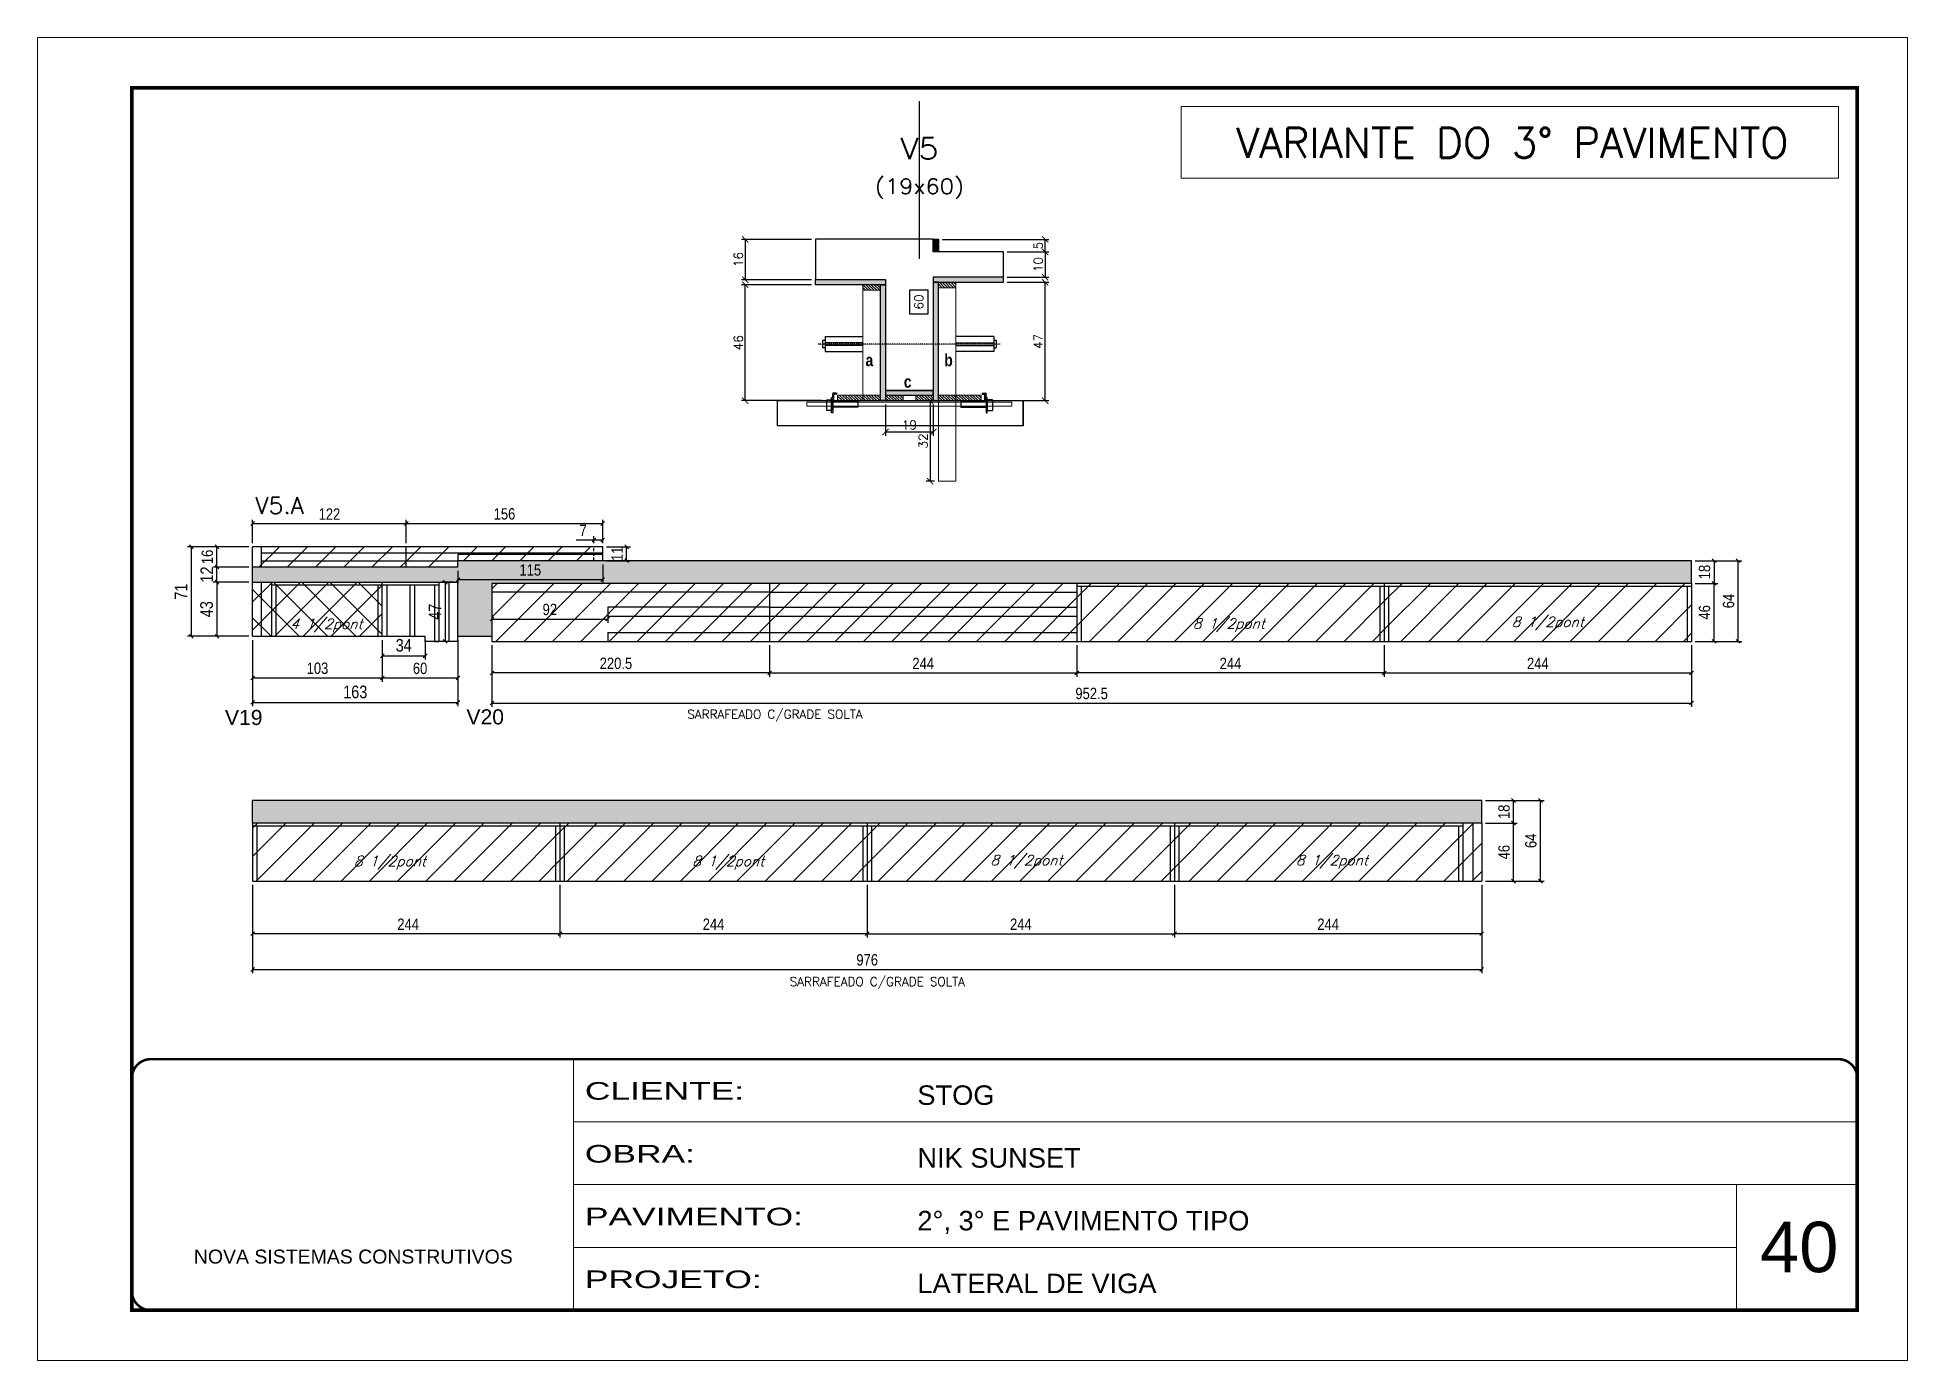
# Model space of a CAD drawing. Extents: x -10448 to -1189, y -11772 to 17235.
# Drawn here: x -5693 to -4208, y 5457 to 6507 of the extents above; entities that cross this region are included whole.
import ezdxf
from ezdxf.enums import TextEntityAlignment as Align

# ---------------------------------------------------------------- set-up
doc = ezdxf.new("R2010")
doc.units = 0
for name, pattern in [('CONTINUO', [0]), ('DASHED', [0.75, 0.5, -0.25]), ('HIDDEN', [0.375, 0.25, -0.125])]:
    doc.linetypes.add(name, pattern=pattern)
for name, color, linetype in [('5', 5, 'Continuous'), ('barrote', 251, 'Continuous'), ('COTA', 241, 'Continuous'), ('Cota Seção (2x)', 4, 'Continuous'), ('detalhes', 4, 'Continuous'), ('Painéis', 200, 'Continuous'), ('presilha', 1, 'Continuous'), ('Reaproveitamento', 251, 'Continuous'), ('SARR_2.2x7', 40, 'Continuous'), ('SARR_3.5x7', 81, 'Continuous'), ('SARR_EDITAR', 141, 'Continuous'), ('TENSOR', 3, 'Continuous'), ('texto', 7, 'Continuous'), ('Texto de Titulo', 7, 'Continuous'), ('Texto Qtd Sarr', 242, 'Continuous')]:
    doc.layers.add(name, color=color, linetype=linetype)
for name, color, linetype, lineweight in [('CARIMBO', 255, 'Continuous', 9), ('CONCRETO', 251, 'Continuous', 25), ('Folhas', 255, 'Continuous', 9), ('Hachura', 251, 'Continuous', 9), ('Madeira', 126, 'Continuous', 18), ('SARRAFO DE PRESSAO', 251, 'DASHED', 9), ('SCO-___-LAJ', 2, 'Continuous', 0), ('Texto Seção', 7, 'Continuous', 15)]:
    doc.layers.add(name, color=color, linetype=linetype, lineweight=lineweight)
doc.styles.add('ARIAL', font='arial.ttf')
doc.styles.add('COTA TECNICA', font='techl___.ttf', dxfattribs={"height": 10})
doc.styles.add('COTA TECNICA-50', font='techl___.ttf', dxfattribs={"height": 9})
doc.styles.add('REGUA-120', font='ROMANS.shx', dxfattribs={"height": 15})
doc.styles.add('Romans', font='romans.shx')
doc.styles.get("Standard").update_dxf_attribs({"font": 'arial.ttf'})
doc.styles.add('TECNICA', font='techb___.ttf', dxfattribs={"height": 10})
doc.styles.add('Tecnologia', font='')
doc.styles.get('Tecnologia').set_extended_font_data('Forgotten Futurist')
doc.dimstyles.new('COTA PAINEL-50', dxfattribs={"dimtxt": 9, "dimasz": 3, "dimexe": 3, "dimexo": 3, "dimgap": 3, "dimtad": 1, "dimdec": 1, "dimzin": 12, "dimdsep": 46, "dimtxsty": 'COTA TECNICA-50', "dimblk1": 'OBLIQUE', "dimblk2": 'OBLIQUE', "dimsah": 1, "dimcen": 0.9, "dimclrd": 4, "dimclre": 4, "dimclrt": 240, "dimadec": 1, "dimazin": 3, "dimtfac": 1, "dimtdec": 1, "dimtmove": 0, "dimatfit": 3, "dimfxl": 1, "dimtolj": 1, "dimtzin": 12, "dimarcsym": 0})
doc.dimstyles.new('Cota Seção (2x)', dxfattribs={"dimtxt": 7, "dimasz": 5, "dimexe": 3, "dimexo": 3, "dimgap": 2, "dimtad": 3, "dimdec": 1, "dimlfac": 0.5, "dimzin": 12, "dimdsep": 46, "dimtxsty": 'Romans', "dimblk": 'ARCHTICK', "dimcen": 0, "dimclrd": 4, "dimclre": 4, "dimclrt": 1, "dimadec": 1, "dimazin": 3, "dimtfac": 1, "dimtdec": 1, "dimtmove": 0, "dimatfit": 3, "dimldrblk": 'OBLIQUE', "dimfxl": 1, "dimtolj": 1, "dimtzin": 12, "dimarcsym": 0})
doc.dimstyles.new('Cota Seção interna', dxfattribs={"dimtxt": 7, "dimasz": 6, "dimexe": 0.18, "dimexo": 2, "dimgap": -4, "dimtad": 3, "dimdec": 1, "dimlfac": 0.5, "dimzin": 12, "dimdsep": 46, "dimtxsty": 'Romans', "dimblk": 'ARCHTICK', "dimcen": 0.09, "dimse1": 1, "dimse2": 1, "dimsd1": 1, "dimsd2": 1, "dimclrd": 180, "dimclre": 5, "dimclrt": 1, "dimadec": 0, "dimazin": 3, "dimtfac": 1, "dimtdec": 1, "dimtofl": 0, "dimtmove": 0, "dimatfit": 3, "dimldrblk": 'ARCHTICK', "dimfxl": 1, "dimtolj": 1, "dimtzin": 0, "dimarcsym": 0})
doc.dimstyles.new('PAINEL', dxfattribs={"dimtxt": 10, "dimasz": 3, "dimexe": 3, "dimexo": 3, "dimgap": 3, "dimtad": 1, "dimdec": 1, "dimzin": 12, "dimdsep": 46, "dimtxsty": 'COTA TECNICA', "dimblk1": 'OBLIQUE', "dimblk2": 'OBLIQUE', "dimsah": 1, "dimcen": 0.9, "dimclrd": 4, "dimclre": 4, "dimclrt": 240, "dimadec": 1, "dimazin": 3, "dimtfac": 1, "dimtdec": 1, "dimtmove": 0, "dimatfit": 3, "dimfxl": 1, "dimtolj": 1, "dimtzin": 12, "dimarcsym": 0})
pattern_1 = [(45, (-139469.283, -18395.978), (-11.2253202, 11.2253202), [])]

msp = doc.modelspace()

# ---------------------------------------------------------------- texts
at = {"layer": '5', "linetype": 'Continuous'}
for s, rotation, p in [('V19', 0.00004, (-5544.36, 5961.4)), ('V20', 359.99996, (-5352.63, 5961.88))]:
    msp.add_text(s, height=12, rotation=rotation, dxfattribs=at).set_placement(p)
at = {"layer": 'CARIMBO', "style": 'ARIAL'}
msp.add_text('40', height=40, dxfattribs=at).set_placement((-4325.42, 5527.2))
at = {"layer": 'detalhes', "style": 'TECNICA'}
for s, p in [('a', (-5035.72, 6246.18)), ('b', (-4973.18, 6246.17)), ('c', (-5005.29, 6229.08))]:
    msp.add_text(s, height=9.6, dxfattribs=at).set_placement(p)
at = {"layer": 'Painéis', "color": 1, "char_height": 7, "attachment_point": 5, "style": 'Romans'}
for insert in [(-5107.67, 5968.8), (-5026.33, 5756.59)]:
    msp.add_mtext('\\A1;SARRAFEADO C/GRADE SOLTA', dxfattribs=dict(at, insert=insert))
at = {"layer": 'texto', "color": 2, "char_height": 8, "attachment_point": 5, "style": 'Romans'}
for s, insert in [('{\\Q19;\\C256;4 1/2pont}', (-5463.83, 6040.35)), ('{\\Q19;\\C256;8 1/2pont}', (-4747.25, 6040.63)), ('{\\Q19;\\C256;8 1/2pont}', (-4494.04, 6041.91)), ('{\\Q19;\\C256;8 1/2pont}', (-5413.37, 5852.14)), ('{\\Q19;\\C256;8 1/2pont}', (-5144.8, 5852.14)), ('{\\Q19;\\C256;8 1/2pont}', (-4907.98, 5852.81)), ('{\\Q19;\\C256;8 1/2pont}', (-4665.44, 5852.82))]:
    msp.add_mtext(s, dxfattribs=dict(at, insert=insert))
at = {"layer": 'Texto Seção', "style": 'REGUA-120', "width": 1.05}
msp.add_text('V5.A', height=13, dxfattribs=at).set_placement((-5520.24, 6129.09))
at = {"layer": 'Texto Seção', "insert": (-4842.29, 6411.59), "char_height": 23.7362, "width": 640.4194, "attachment_point": 7, "style": 'REGUA-120'}
msp.add_mtext('\\pxqc,t6;^JVARIANTE DO 3° PAVIMENTO', dxfattribs=at)

# ---------------------------------------------------------------- blocks, each defined once
blk = doc.blocks.new('9999999999')
at = {"color": 30, "linetype": 'CONTINUO'}
for p, q in [((98564.6, 34230.2), (98564.6, 34429.4)), ((98564.6, 34379.6), (99584, 34379.6)), ((98564.6, 34329.8), (99488, 34329.8)), ((99584, 34329.8), (99488, 34329.8)), ((99488, 34329.8), (99488, 34230.2)), ((98564.6, 34280), (99488, 34280))]:
    blk.add_line(p, q, dxfattribs=at)
at = {"color": 30, "linetype": 'CONTINUO', "const_width": 2}
blk.add_lwpolyline([(99584, 34230.2), (99584, 34414.4, 0.414214), (99569, 34429.4), (98229, 34429.4, 0.414214), (98214, 34414.4), (98214, 34245.2, 0.414214), (98229, 34230.2), (99584, 34230.2)], format="xyb", dxfattribs=at)
at = {"layer": 'Folhas'}
blk.add_lwpolyline([(98139, 34190.2), (99624, 34190.2), (99624, 35240.2), (98139, 35240.2)], close=True, dxfattribs=at)
at = {"layer": 'Folhas', "color": 30, "const_width": 3}
blk.add_lwpolyline([(98214, 34230.2), (99584, 34230.2), (99584, 35200.2), (98214, 35200.2)], close=True, dxfattribs=at)
at = {"color": 7, "linetype": 'Continuous', "ltscale": 5, "style": 'ARIAL'}
for s, height, p in [('STOG', 15.48, (98837.7, 34393.1)), ('NIK SUNSET', 15.48, (98837.7, 34343.3)), ('2°, 3° E PAVIMENTO TIPO', 15.483, (98837.7, 34293.5)), ('NOVA SISTEMAS CONSTRUTIVOS', 11.059, (98263.2, 34267.2)), ('LATERAL DE VIGA', 15.483, (98837.7, 34243.7))]:
    blk.add_text(s, height=height, dxfattribs=at).set_placement(p)
at = {"layer": 'Folhas', "color": 7, "style": 'Tecnologia', "width": 1.5}
for s, p in [('CLIENTE:', (98573.7, 34397.2)), ('OBRA:', (98573.7, 34347.3)), ('PAVIMENTO:', (98573.7, 34297.5)), ('PROJETO:', (98573.7, 34247.7))]:
    blk.add_text(s, height=14, dxfattribs=at).set_placement(p)
blk = doc.blocks.new('_ArchTick')
at = {"color": 0, "linetype": 'ByBlock', "const_width": 0.15}
blk.add_lwpolyline([(-0.5, -0.5), (0.5, 0.5)], dxfattribs=at)
blk = doc.blocks.new('*D630')
at = {"layer": 'COTA', "color": 4, "lineweight": -2, "transparency": 16777216}
for p, q in [((-4923.3, 6312.8), (-4890.1, 6312.8)), ((-4893.1, 6218.8), (-4893.1, 6312.8)), ((-4940.9, 6218.8), (-4890.1, 6218.8))]:
    blk.add_line(p, q, dxfattribs=at)
at = {"layer": 'Defpoints', "color": 0, "transparency": 16777216}
for p in [(-4926.3, 6312.8), (-4893.1, 6312.8), (-4943.9, 6218.8)]:
    blk.add_point(p, dxfattribs=at)
at = {"layer": 'COTA', "color": 4, "lineweight": -2, "transparency": 16777216, "xscale": 5, "yscale": 5, "zscale": 5}
for p, rotation in [((-4893.1, 6312.8), 90), ((-4893.1, 6218.8), 270)]:
    blk.add_blockref('_ArchTick', p, dxfattribs=dict(at, rotation=rotation))
at = {"layer": 'COTA', "color": 1, "transparency": 16777216, "insert": (-4898.6, 6265.8), "char_height": 7, "attachment_point": 5, "rotation": 90, "style": 'Romans'}
blk.add_mtext('\\A1;47', dxfattribs=at)
blk = doc.blocks.new('_Oblique')
at = {"color": 0, "linetype": 'ByBlock', "lineweight": -2}
blk.add_line((-0.5, -0.5), (0.5, 0.5), dxfattribs=at)
blk = doc.blocks.new('*D631')
at = {"layer": 'COTA', "color": 4, "lineweight": -2, "transparency": 16777216}
for p, q in [((-4923.3, 6336.8), (-4890.1, 6336.8)), ((-4893.1, 6336.8), (-4893.1, 6316.8)), ((-4923.3, 6316.8), (-4890.1, 6316.8))]:
    blk.add_line(p, q, dxfattribs=at)
at = {"layer": 'Defpoints', "color": 0, "transparency": 16777216}
for p in [(-4926.3, 6336.8), (-4926.3, 6316.8), (-4893.1, 6316.8)]:
    blk.add_point(p, dxfattribs=at)
at = {"layer": 'COTA', "color": 4, "lineweight": -2, "transparency": 16777216, "xscale": 5, "yscale": 5, "zscale": 5}
for p, rotation in [((-4893.1, 6336.8), 90), ((-4893.1, 6316.8), 270)]:
    blk.add_blockref('_ArchTick', p, dxfattribs=dict(at, rotation=rotation))
at = {"layer": 'COTA', "color": 1, "transparency": 16777216, "insert": (-4898.6, 6326.8), "char_height": 7, "attachment_point": 5, "rotation": 90, "style": 'Romans'}
blk.add_mtext('\\A1;10', dxfattribs=at)
blk = doc.blocks.new('*D632')
at = {"layer": 'COTA', "color": 4, "lineweight": -2, "transparency": 16777216}
for p, q in [((-5078.5, 6310.8), (-5134.2, 6310.8)), ((-5131.2, 6218.8), (-5131.2, 6310.8)), ((-5070.5, 6218.8), (-5134.2, 6218.8))]:
    blk.add_line(p, q, dxfattribs=at)
at = {"layer": 'Defpoints', "color": 0, "transparency": 16777216}
for p in [(-5131.2, 6310.8), (-5075.5, 6310.8), (-5067.5, 6218.8)]:
    blk.add_point(p, dxfattribs=at)
at = {"layer": 'COTA', "color": 4, "lineweight": -2, "transparency": 16777216, "xscale": 5, "yscale": 5, "zscale": 5}
for p, rotation in [((-5131.2, 6310.8), 90), ((-5131.2, 6218.8), 270)]:
    blk.add_blockref('_ArchTick', p, dxfattribs=dict(at, rotation=rotation))
at = {"layer": 'COTA', "color": 1, "transparency": 16777216, "insert": (-5136.7, 6264.8), "char_height": 7, "attachment_point": 5, "rotation": 90, "style": 'Romans'}
blk.add_mtext('\\A1;46', dxfattribs=at)
blk = doc.blocks.new('*D633')
at = {"layer": 'Cota Seção (2x)', "color": 180, "lineweight": -2, "transparency": 16777216}
for p, q in [((-4985.9, 6306.6), (-5000.9, 6306.6)), ((-5000.9, 6306.6), (-5000.9, 6287.6)), ((-4985.9, 6287.6), (-4985.9, 6306.6)), ((-5000.9, 6287.6), (-4985.9, 6287.6))]:
    blk.add_line(p, q, dxfattribs=at)
at = {"layer": 'Defpoints', "color": 0, "transparency": 16777216}
for p in [(-4981.9, 6346.8), (-4981.9, 6346.8), (-4981.9, 6226.8)]:
    blk.add_point(p, dxfattribs=at)
at = {"layer": 'Cota Seção (2x)', "color": 1, "transparency": 16777216, "insert": (-4993.4, 6297.1), "char_height": 7, "attachment_point": 5, "rotation": 90, "style": 'Romans'}
blk.add_mtext('\\A1;60', dxfattribs=at)
blk = doc.blocks.new('PRESILHA METÁLICA 1')
at = {"layer": 'presilha'}
for p, q in [((0, 13), (6, 13)), ((0, 13), (0, 0)), ((6, 0), (0, 0)), ((6, 15.5), (7.5, 15.5)), ((6, -2.5), (6, 15.5)), ((6, 13), (6, 0)), ((7.5, 10.6), (7.5, 19.9)), ((7.5, 15.5), (7.5, -2.5)), ((37.5, 4.1), (7.5, 4.1)), ((12, 21), (8.6, 21)), ((9, 11.6), (9, 18.9)), ((12, 19.5), (9.6, 19.5)), ((37.5, 11), (9.6, 11)), ((12, 21), (12, 19.5)), ((37.5, 11), (37.5, 4.1)), ((7.5, -2.5), (6, -2.5))]:
    blk.add_line(p, q, dxfattribs=at)
for centre, radius, start, end in [((8.6, 19.9), 1.14, 90, 180), ((9.6, 18.9), 0.57, 90, 180), ((9.6, 11.6), 0.57, 180, 270)]:
    blk.add_arc(centre, radius, start, end, dxfattribs=at)
blk = doc.blocks.new('*D634')
at = {"layer": 'COTA', "color": 4, "lineweight": -2, "transparency": 16777216}
for p, q in [((-5019.9, 6215.8), (-5019.9, 6191)), ((-4981.9, 6215.8), (-4981.9, 6191)), ((-5019.9, 6194), (-4981.9, 6194))]:
    blk.add_line(p, q, dxfattribs=at)
at = {"layer": 'Defpoints', "color": 0, "transparency": 16777216}
for p in [(-5019.9, 6218.8), (-4981.9, 6218.8), (-4981.9, 6194)]:
    blk.add_point(p, dxfattribs=at)
at = {"layer": 'COTA', "color": 4, "lineweight": -2, "transparency": 16777216, "xscale": 5, "yscale": 5, "zscale": 5, "rotation": 180}
blk.add_blockref('_ArchTick', (-5019.9, 6194), dxfattribs=at)
at = {"layer": 'COTA', "color": 4, "lineweight": -2, "transparency": 16777216, "xscale": 5, "yscale": 5, "zscale": 5}
blk.add_blockref('_ArchTick', (-4981.9, 6194), dxfattribs=at)
at = {"layer": 'COTA', "color": 1, "transparency": 16777216, "insert": (-5000.9, 6199.5), "char_height": 7, "attachment_point": 5, "style": 'Romans'}
blk.add_mtext('\\A1;19', dxfattribs=at)
blk = doc.blocks.new('*D1677')
at = {"layer": 'COTA', "color": 4, "lineweight": -2, "transparency": 16777216}
for p, q in [((-5078.5, 6346.8), (-5134.2, 6346.8)), ((-5131.2, 6346.8), (-5131.2, 6314.8)), ((-5078.5, 6314.8), (-5134.2, 6314.8))]:
    blk.add_line(p, q, dxfattribs=at)
at = {"layer": 'Defpoints', "color": 0, "transparency": 16777216}
for p in [(-5075.5, 6346.8), (-5131.2, 6314.8), (-5075.5, 6314.8)]:
    blk.add_point(p, dxfattribs=at)
at = {"layer": 'COTA', "color": 4, "lineweight": -2, "transparency": 16777216, "xscale": 5, "yscale": 5, "zscale": 5}
for p, rotation in [((-5131.2, 6346.8), 90), ((-5131.2, 6314.8), 270)]:
    blk.add_blockref('_ArchTick', p, dxfattribs=dict(at, rotation=rotation))
at = {"layer": 'COTA', "color": 1, "transparency": 16777216, "insert": (-5136.7, 6330.8), "char_height": 7, "attachment_point": 5, "rotation": 90, "style": 'Romans'}
blk.add_mtext('\\A1;16', dxfattribs=at)
blk = doc.blocks.new('*D1678')
at = {"layer": 'COTA', "color": 4, "lineweight": -2, "transparency": 16777216}
for p, q in [((-4974.9, 6346.8), (-4890.1, 6346.8)), ((-4893.1, 6336.8), (-4893.1, 6346.8)), ((-4923.3, 6336.8), (-4890.1, 6336.8))]:
    blk.add_line(p, q, dxfattribs=at)
at = {"layer": 'Defpoints', "color": 0, "transparency": 16777216}
for p in [(-4977.9, 6346.8), (-4893.1, 6346.8), (-4926.3, 6336.8)]:
    blk.add_point(p, dxfattribs=at)
at = {"layer": 'COTA', "color": 4, "lineweight": -2, "transparency": 16777216, "xscale": 5, "yscale": 5, "zscale": 5}
for p, rotation in [((-4893.1, 6346.8), 90), ((-4893.1, 6336.8), 270)]:
    blk.add_blockref('_ArchTick', p, dxfattribs=dict(at, rotation=rotation))
at = {"layer": 'COTA', "color": 1, "transparency": 16777216, "insert": (-4898.6, 6341.8), "char_height": 7, "attachment_point": 5, "rotation": 90, "style": 'Romans'}
blk.add_mtext('\\A1;5', dxfattribs=at)
blk = doc.blocks.new('titulo1')
at = {"layer": 'Defpoints', "color": 252, "linetype": 'HIDDEN', "ltscale": 2}
blk.add_line((0, 0), (0, 125), dxfattribs=at)
at = {"layer": 'Defpoints', "style": 'Romans', "oblique": 15}
blk.add_attdef('FOLHA', text='', height=10, dxfattribs=at).set_placement((0, 15.6), align=Align.MIDDLE_CENTER)
at = {"layer": 'Texto Qtd Sarr', "color": 3, "style": 'Romans', "oblique": 15}
for tag, height, p in [('TITULO', 17, (0, 71.4)), ('SEÇÃO', 12, (0, 41.5))]:
    blk.add_attdef(tag, text='', height=height, dxfattribs=at).set_placement(p, align=Align.MIDDLE_CENTER)
blk = doc.blocks.new('*D1679')
at = {"layer": 'COTA', "color": 4, "linetype": 'ByBlock', "lineweight": -2, "transparency": 16777216}
for p, q in [((-5522.4, 6028.8), (-5522.4, 5976.4)), ((-5359.4, 6028.8), (-5359.4, 5976.4)), ((-5522.4, 5979.4), (-5359.4, 5979.4))]:
    blk.add_line(p, q, dxfattribs=at)
at = {"layer": 'Defpoints', "color": 0, "linetype": 'ByBlock', "transparency": 16777216}
for p in [(-5522.4, 6031.8), (-5359.4, 6031.8), (-5359.4, 5979.4)]:
    blk.add_point(p, dxfattribs=at)
at = {"layer": 'COTA', "color": 4, "linetype": 'ByBlock', "lineweight": -2, "transparency": 16777216, "xscale": 3, "yscale": 3, "zscale": 3, "rotation": 180}
blk.add_blockref('_Oblique', (-5522.4, 5979.4), dxfattribs=at)
at = {"layer": 'COTA', "color": 4, "linetype": 'ByBlock', "lineweight": -2, "transparency": 16777216, "xscale": 3, "yscale": 3, "zscale": 3}
blk.add_blockref('_Oblique', (-5359.4, 5979.4), dxfattribs=at)
at = {"layer": 'COTA', "color": 240, "linetype": 'ByBlock', "transparency": 16777216, "insert": (-5440.9, 5987.6), "char_height": 10, "attachment_point": 5, "style": 'COTA TECNICA'}
blk.add_mtext('\\A1;163', dxfattribs=at)
blk = doc.blocks.new('*D613')
at = {"layer": 'COTA', "color": 4, "linetype": 'ByBlock', "lineweight": -2, "transparency": 16777216}
for p, q in [((-5525.4, 6074.8), (-5553.7, 6074.8)), ((-5550.7, 6074.8), (-5550.7, 6031.8)), ((-5525.4, 6031.8), (-5553.7, 6031.8))]:
    blk.add_line(p, q, dxfattribs=at)
at = {"layer": 'Defpoints', "color": 0, "linetype": 'ByBlock', "transparency": 16777216}
for p in [(-5522.4, 6074.8), (-5550.7, 6031.8), (-5522.4, 6031.8)]:
    blk.add_point(p, dxfattribs=at)
at = {"layer": 'COTA', "color": 4, "linetype": 'ByBlock', "lineweight": -2, "transparency": 16777216, "xscale": 3, "yscale": 3, "zscale": 3}
for p, rotation in [((-5550.7, 6074.8), 90), ((-5550.7, 6031.8), 270)]:
    blk.add_blockref('_Oblique', p, dxfattribs=dict(at, rotation=rotation))
at = {"layer": 'COTA', "color": 240, "linetype": 'ByBlock', "transparency": 16777216, "insert": (-5558.9, 6053.3), "char_height": 10, "attachment_point": 5, "rotation": 90, "style": 'COTA TECNICA'}
blk.add_mtext('\\A1;43', dxfattribs=at)
blk = doc.blocks.new('*D614')
at = {"layer": 'COTA', "color": 4, "linetype": 'ByBlock', "lineweight": -2, "transparency": 16777216}
for p, q in [((-5525.4, 6086.8), (-5553.7, 6086.8)), ((-5525.4, 6074.8), (-5553.7, 6074.8)), ((-5550.7, 6074.8), (-5550.7, 6086.8))]:
    blk.add_line(p, q, dxfattribs=at)
at = {"layer": 'Defpoints', "color": 0, "linetype": 'ByBlock', "transparency": 16777216}
for p in [(-5550.7, 6086.8), (-5522.4, 6086.8), (-5522.4, 6074.8)]:
    blk.add_point(p, dxfattribs=at)
at = {"layer": 'COTA', "color": 4, "linetype": 'ByBlock', "lineweight": -2, "transparency": 16777216, "xscale": 3, "yscale": 3, "zscale": 3}
for p, rotation in [((-5550.7, 6086.8), 90), ((-5550.7, 6074.8), 270)]:
    blk.add_blockref('_Oblique', p, dxfattribs=dict(at, rotation=rotation))
at = {"layer": 'COTA', "color": 240, "linetype": 'ByBlock', "transparency": 16777216, "insert": (-5558.8, 6080.8), "char_height": 10, "attachment_point": 5, "rotation": 90, "style": 'COTA TECNICA'}
blk.add_mtext('\\A1;12', dxfattribs=at)
blk = doc.blocks.new('*D615')
at = {"layer": 'COTA', "color": 4, "linetype": 'ByBlock', "lineweight": -2, "transparency": 16777216}
for p, q in [((-5525.4, 6102.8), (-5574.1, 6102.8)), ((-5571.1, 6102.8), (-5571.1, 6031.8)), ((-5525.4, 6031.8), (-5574.1, 6031.8))]:
    blk.add_line(p, q, dxfattribs=at)
at = {"layer": 'Defpoints', "color": 0, "linetype": 'ByBlock', "transparency": 16777216}
for p in [(-5522.4, 6102.8), (-5571.1, 6031.8), (-5522.4, 6031.8)]:
    blk.add_point(p, dxfattribs=at)
at = {"layer": 'COTA', "color": 4, "linetype": 'ByBlock', "lineweight": -2, "transparency": 16777216, "xscale": 3, "yscale": 3, "zscale": 3}
for p, rotation in [((-5571.1, 6102.8), 90), ((-5571.1, 6031.8), 270)]:
    blk.add_blockref('_Oblique', p, dxfattribs=dict(at, rotation=rotation))
at = {"layer": 'COTA', "color": 240, "linetype": 'ByBlock', "transparency": 16777216, "insert": (-5579.2, 6067.3), "char_height": 10, "attachment_point": 5, "rotation": 90, "style": 'COTA TECNICA'}
blk.add_mtext('\\A1;71', dxfattribs=at)
blk = doc.blocks.new('*D616')
at = {"layer": 'COTA', "color": 4, "linetype": 'ByBlock', "lineweight": -2, "transparency": 16777216}
for p, q in [((-5525.4, 6102.8), (-5553.7, 6102.8)), ((-5550.7, 6086.8), (-5550.7, 6102.8)), ((-5525.4, 6086.8), (-5553.7, 6086.8))]:
    blk.add_line(p, q, dxfattribs=at)
at = {"layer": 'Defpoints', "color": 0, "linetype": 'ByBlock', "transparency": 16777216}
for p in [(-5550.7, 6102.8), (-5522.4, 6102.8), (-5522.4, 6086.8)]:
    blk.add_point(p, dxfattribs=at)
at = {"layer": 'COTA', "color": 4, "linetype": 'ByBlock', "lineweight": -2, "transparency": 16777216, "xscale": 3, "yscale": 3, "zscale": 3}
for p, rotation in [((-5550.7, 6102.8), 90), ((-5550.7, 6086.8), 270)]:
    blk.add_blockref('_Oblique', p, dxfattribs=dict(at, rotation=rotation))
at = {"layer": 'COTA', "color": 240, "linetype": 'ByBlock', "transparency": 16777216, "insert": (-5558.3, 6094.8), "char_height": 9, "attachment_point": 5, "rotation": 90, "style": 'COTA TECNICA-50'}
blk.add_mtext('\\A1;16', dxfattribs=at)
blk = doc.blocks.new('*D617')
at = {"layer": 'COTA', "color": 4, "linetype": 'ByBlock', "lineweight": -2, "transparency": 16777216}
for p, q in [((-5111.9, 6024.8), (-5111.9, 5999.7)), ((-4867.9, 6024.8), (-4867.9, 5999.7)), ((-5111.9, 6002.7), (-4867.9, 6002.7))]:
    blk.add_line(p, q, dxfattribs=at)
at = {"layer": 'Defpoints', "color": 0, "linetype": 'ByBlock', "transparency": 16777216}
for p in [(-5111.9, 6027.8), (-4867.9, 6027.8), (-4867.9, 6002.7)]:
    blk.add_point(p, dxfattribs=at)
at = {"layer": 'COTA', "color": 4, "linetype": 'ByBlock', "lineweight": -2, "transparency": 16777216, "xscale": 3, "yscale": 3, "zscale": 3, "rotation": 180}
blk.add_blockref('_Oblique', (-5111.9, 6002.7), dxfattribs=at)
at = {"layer": 'COTA', "color": 4, "linetype": 'ByBlock', "lineweight": -2, "transparency": 16777216, "xscale": 3, "yscale": 3, "zscale": 3}
blk.add_blockref('_Oblique', (-4867.9, 6002.7), dxfattribs=at)
at = {"layer": 'COTA', "color": 240, "linetype": 'ByBlock', "transparency": 16777216, "insert": (-4989.9, 6010.3), "char_height": 9, "attachment_point": 5, "style": 'COTA TECNICA-50'}
blk.add_mtext('\\A1;244', dxfattribs=at)
blk = doc.blocks.new('*D618')
at = {"layer": 'COTA', "color": 4, "linetype": 'ByBlock', "lineweight": -2, "transparency": 16777216}
for p, q in [((-5332.4, 6024.8), (-5332.4, 5999.7)), ((-5111.9, 6024.8), (-5111.9, 5999.7)), ((-5111.9, 6002.7), (-5332.4, 6002.7))]:
    blk.add_line(p, q, dxfattribs=at)
at = {"layer": 'Defpoints', "color": 0, "linetype": 'ByBlock', "transparency": 16777216}
for p in [(-5332.4, 6027.8), (-5111.9, 6027.8), (-5332.4, 6002.7)]:
    blk.add_point(p, dxfattribs=at)
at = {"layer": 'COTA', "color": 4, "linetype": 'ByBlock', "lineweight": -2, "transparency": 16777216, "xscale": 3, "yscale": 3, "zscale": 3, "rotation": 180}
blk.add_blockref('_Oblique', (-5332.4, 6002.7), dxfattribs=at)
at = {"layer": 'COTA', "color": 4, "linetype": 'ByBlock', "lineweight": -2, "transparency": 16777216, "xscale": 3, "yscale": 3, "zscale": 3}
blk.add_blockref('_Oblique', (-5111.9, 6002.7), dxfattribs=at)
at = {"layer": 'COTA', "color": 240, "linetype": 'ByBlock', "transparency": 16777216, "insert": (-5233.9, 6010.3), "char_height": 9, "attachment_point": 5, "style": 'COTA TECNICA-50'}
blk.add_mtext('\\A1;220.5', dxfattribs=at)
blk = doc.blocks.new('*D1680')
at = {"layer": 'COTA', "color": 4, "linetype": 'ByBlock', "lineweight": -2, "transparency": 16777216}
for p, q in [((-5251.4, 6108.2), (-5265.6, 6108.2)), ((-5251.4, 6105.8), (-5251.4, 6111.2)), ((-5244.4, 6108.2), (-5251.4, 6108.2)), ((-5244.4, 6105.8), (-5244.4, 6111.2))]:
    blk.add_line(p, q, dxfattribs=at)
at = {"layer": 'Defpoints', "color": 0, "linetype": 'ByBlock', "transparency": 16777216}
for p in [(-5251.4, 6108.2), (-5251.4, 6102.8), (-5244.4, 6102.8)]:
    blk.add_point(p, dxfattribs=at)
at = {"layer": 'COTA', "color": 4, "linetype": 'ByBlock', "lineweight": -2, "transparency": 16777216, "xscale": 3, "yscale": 3, "zscale": 3, "rotation": 180}
blk.add_blockref('_Oblique', (-5251.4, 6108.2), dxfattribs=at)
at = {"layer": 'COTA', "color": 4, "linetype": 'ByBlock', "lineweight": -2, "transparency": 16777216, "xscale": 3, "yscale": 3, "zscale": 3}
blk.add_blockref('_Oblique', (-5244.4, 6108.2), dxfattribs=at)
at = {"layer": 'COTA', "color": 240, "linetype": 'ByBlock', "transparency": 16777216, "insert": (-5260, 6115.8), "char_height": 9, "attachment_point": 5, "style": 'COTA TECNICA-50'}
blk.add_mtext('\\A1;7', dxfattribs=at)
blk = doc.blocks.new('*D1681')
at = {"layer": 'COTA', "color": 4, "linetype": 'ByBlock', "lineweight": -2, "transparency": 16777216}
for p, q in [((-5522.4, 6105.8), (-5522.4, 6124.3)), ((-5522.4, 6121.3), (-5400.4, 6121.3)), ((-5400.4, 6105.8), (-5400.4, 6124.3))]:
    blk.add_line(p, q, dxfattribs=at)
at = {"layer": 'Defpoints', "color": 0, "linetype": 'ByBlock', "transparency": 16777216}
for p in [(-5400.4, 6121.3), (-5522.4, 6102.8), (-5400.4, 6102.8)]:
    blk.add_point(p, dxfattribs=at)
at = {"layer": 'COTA', "color": 4, "linetype": 'ByBlock', "lineweight": -2, "transparency": 16777216, "xscale": 3, "yscale": 3, "zscale": 3, "rotation": 180}
blk.add_blockref('_Oblique', (-5522.4, 6121.3), dxfattribs=at)
at = {"layer": 'COTA', "color": 4, "linetype": 'ByBlock', "lineweight": -2, "transparency": 16777216, "xscale": 3, "yscale": 3, "zscale": 3}
blk.add_blockref('_Oblique', (-5400.4, 6121.3), dxfattribs=at)
at = {"layer": 'COTA', "color": 240, "linetype": 'ByBlock', "transparency": 16777216, "insert": (-5461.4, 6128.8), "char_height": 9, "attachment_point": 5, "style": 'COTA TECNICA-50'}
blk.add_mtext('\\A1;122', dxfattribs=at)
blk = doc.blocks.new('*D1682')
at = {"layer": 'COTA', "color": 4, "linetype": 'ByBlock', "lineweight": -2, "transparency": 16777216}
for p, q in [((-5400.4, 6105.8), (-5400.4, 6124.3)), ((-5400.4, 6121.3), (-5244.4, 6121.3)), ((-5244.4, 6105.8), (-5244.4, 6124.3))]:
    blk.add_line(p, q, dxfattribs=at)
at = {"layer": 'Defpoints', "color": 0, "linetype": 'ByBlock', "transparency": 16777216}
for p in [(-5244.4, 6121.3), (-5400.4, 6102.8), (-5244.4, 6102.8)]:
    blk.add_point(p, dxfattribs=at)
at = {"layer": 'COTA', "color": 4, "linetype": 'ByBlock', "lineweight": -2, "transparency": 16777216, "xscale": 3, "yscale": 3, "zscale": 3, "rotation": 180}
blk.add_blockref('_Oblique', (-5400.4, 6121.3), dxfattribs=at)
at = {"layer": 'COTA', "color": 4, "linetype": 'ByBlock', "lineweight": -2, "transparency": 16777216, "xscale": 3, "yscale": 3, "zscale": 3}
blk.add_blockref('_Oblique', (-5244.4, 6121.3), dxfattribs=at)
at = {"layer": 'COTA', "color": 240, "linetype": 'ByBlock', "transparency": 16777216, "insert": (-5322.4, 6128.9), "char_height": 9, "attachment_point": 5, "style": 'COTA TECNICA-50'}
blk.add_mtext('\\A1;156', dxfattribs=at)
blk = doc.blocks.new('*D619')
at = {"layer": 'COTA', "color": 4, "linetype": 'ByBlock', "lineweight": -2, "transparency": 16777216}
for p, q in [((-5522.4, 5834.5), (-5522.4, 5792.8)), ((-5278.4, 5834.5), (-5278.4, 5792.8)), ((-5278.4, 5795.8), (-5522.4, 5795.8))]:
    blk.add_line(p, q, dxfattribs=at)
at = {"layer": 'Defpoints', "color": 0, "linetype": 'ByBlock', "transparency": 16777216}
for p in [(-5522.4, 5837.5), (-5278.4, 5837.5), (-5522.4, 5795.8)]:
    blk.add_point(p, dxfattribs=at)
at = {"layer": 'COTA', "color": 4, "linetype": 'ByBlock', "lineweight": -2, "transparency": 16777216, "xscale": 3, "yscale": 3, "zscale": 3, "rotation": 180}
blk.add_blockref('_Oblique', (-5522.4, 5795.8), dxfattribs=at)
at = {"layer": 'COTA', "color": 4, "linetype": 'ByBlock', "lineweight": -2, "transparency": 16777216, "xscale": 3, "yscale": 3, "zscale": 3}
blk.add_blockref('_Oblique', (-5278.4, 5795.8), dxfattribs=at)
at = {"layer": 'COTA', "color": 240, "linetype": 'ByBlock', "transparency": 16777216, "insert": (-5398.9, 5803.3), "char_height": 9, "attachment_point": 5, "style": 'COTA TECNICA-50'}
blk.add_mtext('\\A1;244', dxfattribs=at)
blk = doc.blocks.new('*D620')
at = {"layer": 'COTA', "color": 4, "linetype": 'ByBlock', "lineweight": -2, "transparency": 16777216}
for p, q in [((-5034.4, 5834.5), (-5034.4, 5792.8)), ((-4790.4, 5834.5), (-4790.4, 5792.8)), ((-5034.4, 5795.8), (-4790.4, 5795.8))]:
    blk.add_line(p, q, dxfattribs=at)
at = {"layer": 'Defpoints', "color": 0, "linetype": 'ByBlock', "transparency": 16777216}
for p in [(-5034.4, 5837.5), (-4790.4, 5837.5), (-4790.4, 5795.8)]:
    blk.add_point(p, dxfattribs=at)
at = {"layer": 'COTA', "color": 4, "linetype": 'ByBlock', "lineweight": -2, "transparency": 16777216, "xscale": 3, "yscale": 3, "zscale": 3, "rotation": 180}
blk.add_blockref('_Oblique', (-5034.4, 5795.8), dxfattribs=at)
at = {"layer": 'COTA', "color": 4, "linetype": 'ByBlock', "lineweight": -2, "transparency": 16777216, "xscale": 3, "yscale": 3, "zscale": 3}
blk.add_blockref('_Oblique', (-4790.4, 5795.8), dxfattribs=at)
at = {"layer": 'COTA', "color": 240, "linetype": 'ByBlock', "transparency": 16777216, "insert": (-4912.4, 5803.3), "char_height": 9, "attachment_point": 5, "style": 'COTA TECNICA-50'}
blk.add_mtext('\\A1;244', dxfattribs=at)
blk = doc.blocks.new('*D621')
at = {"layer": 'COTA', "color": 4, "linetype": 'ByBlock', "lineweight": -2, "transparency": 16777216}
for p, q in [((-5278.4, 5834.5), (-5278.4, 5792.8)), ((-5034.4, 5834.5), (-5034.4, 5792.8)), ((-5034.4, 5795.8), (-5278.4, 5795.8))]:
    blk.add_line(p, q, dxfattribs=at)
at = {"layer": 'Defpoints', "color": 0, "linetype": 'ByBlock', "transparency": 16777216}
for p in [(-5278.4, 5837.5), (-5034.4, 5837.5), (-5278.4, 5795.8)]:
    blk.add_point(p, dxfattribs=at)
at = {"layer": 'COTA', "color": 4, "linetype": 'ByBlock', "lineweight": -2, "transparency": 16777216, "xscale": 3, "yscale": 3, "zscale": 3, "rotation": 180}
blk.add_blockref('_Oblique', (-5278.4, 5795.8), dxfattribs=at)
at = {"layer": 'COTA', "color": 4, "linetype": 'ByBlock', "lineweight": -2, "transparency": 16777216, "xscale": 3, "yscale": 3, "zscale": 3}
blk.add_blockref('_Oblique', (-5034.4, 5795.8), dxfattribs=at)
at = {"layer": 'COTA', "color": 240, "linetype": 'ByBlock', "transparency": 16777216, "insert": (-5156.4, 5803.3), "char_height": 9, "attachment_point": 5, "style": 'COTA TECNICA-50'}
blk.add_mtext('\\A1;244', dxfattribs=at)
blk = doc.blocks.new('*D622')
at = {"layer": 'COTA', "color": 4, "linetype": 'ByBlock', "lineweight": -2, "transparency": 16777216}
for p, q in [((-4790.4, 5834.5), (-4790.4, 5792.8)), ((-4546.4, 5834.5), (-4546.4, 5792.8)), ((-4546.4, 5795.8), (-4790.4, 5795.8))]:
    blk.add_line(p, q, dxfattribs=at)
at = {"layer": 'Defpoints', "color": 0, "linetype": 'ByBlock', "transparency": 16777216}
for p in [(-4790.4, 5837.5), (-4546.4, 5837.5), (-4790.4, 5795.8)]:
    blk.add_point(p, dxfattribs=at)
at = {"layer": 'COTA', "color": 4, "linetype": 'ByBlock', "lineweight": -2, "transparency": 16777216, "xscale": 3, "yscale": 3, "zscale": 3, "rotation": 180}
blk.add_blockref('_Oblique', (-4790.4, 5795.8), dxfattribs=at)
at = {"layer": 'COTA', "color": 4, "linetype": 'ByBlock', "lineweight": -2, "transparency": 16777216, "xscale": 3, "yscale": 3, "zscale": 3}
blk.add_blockref('_Oblique', (-4546.4, 5795.8), dxfattribs=at)
at = {"layer": 'COTA', "color": 240, "linetype": 'ByBlock', "transparency": 16777216, "insert": (-4668.4, 5803.3), "char_height": 9, "attachment_point": 5, "style": 'COTA TECNICA-50'}
blk.add_mtext('\\A1;244', dxfattribs=at)
blk = doc.blocks.new('*D1683')
at = {"layer": 'COTA', "color": 4, "linetype": 'ByBlock', "lineweight": -2, "transparency": 16777216}
for p, q in [((-4543.4, 5883.5), (-4518.2, 5883.5)), ((-4521.2, 5837.5), (-4521.2, 5883.5)), ((-4543.4, 5837.5), (-4518.2, 5837.5))]:
    blk.add_line(p, q, dxfattribs=at)
at = {"layer": 'Defpoints', "color": 0, "linetype": 'ByBlock', "transparency": 16777216}
for p in [(-4546.4, 5883.5), (-4521.2, 5883.5), (-4546.4, 5837.5)]:
    blk.add_point(p, dxfattribs=at)
at = {"layer": 'COTA', "color": 4, "linetype": 'ByBlock', "lineweight": -2, "transparency": 16777216, "xscale": 3, "yscale": 3, "zscale": 3}
for p, rotation in [((-4521.2, 5883.5), 90), ((-4521.2, 5837.5), 270)]:
    blk.add_blockref('_Oblique', p, dxfattribs=dict(at, rotation=rotation))
at = {"layer": 'COTA', "color": 240, "linetype": 'ByBlock', "transparency": 16777216, "insert": (-4528.7, 5860.5), "char_height": 9, "attachment_point": 5, "rotation": 90, "style": 'COTA TECNICA-50'}
blk.add_mtext('\\A1;46', dxfattribs=at)
blk = doc.blocks.new('*D1684')
at = {"layer": 'COTA', "color": 4, "linetype": 'ByBlock', "lineweight": -2, "transparency": 16777216}
for p, q in [((-5522.4, 5834.5), (-5522.4, 5764.4)), ((-4546.4, 5834.5), (-4546.4, 5764.4)), ((-5522.4, 5767.4), (-4546.4, 5767.4))]:
    blk.add_line(p, q, dxfattribs=at)
at = {"layer": 'Defpoints', "color": 0, "linetype": 'ByBlock', "transparency": 16777216}
for p in [(-5522.4, 5837.5), (-4546.4, 5837.5), (-4546.4, 5767.4)]:
    blk.add_point(p, dxfattribs=at)
at = {"layer": 'COTA', "color": 4, "linetype": 'ByBlock', "lineweight": -2, "transparency": 16777216, "xscale": 3, "yscale": 3, "zscale": 3, "rotation": 180}
blk.add_blockref('_Oblique', (-5522.4, 5767.4), dxfattribs=at)
at = {"layer": 'COTA', "color": 4, "linetype": 'ByBlock', "lineweight": -2, "transparency": 16777216, "xscale": 3, "yscale": 3, "zscale": 3}
blk.add_blockref('_Oblique', (-4546.4, 5767.4), dxfattribs=at)
at = {"layer": 'COTA', "color": 240, "linetype": 'ByBlock', "transparency": 16777216, "insert": (-5034.4, 5775), "char_height": 9, "attachment_point": 5, "style": 'COTA TECNICA-50'}
blk.add_mtext('\\A1;976', dxfattribs=at)
blk = doc.blocks.new('*D623')
at = {"layer": 'COTA', "color": 4, "linetype": 'ByBlock', "lineweight": -2, "transparency": 16777216}
for p, q in [((-4623.9, 6024.8), (-4623.9, 5999.7)), ((-4379.9, 6024.8), (-4379.9, 5999.7)), ((-4623.9, 6002.7), (-4379.9, 6002.7))]:
    blk.add_line(p, q, dxfattribs=at)
at = {"layer": 'Defpoints', "color": 0, "linetype": 'ByBlock', "transparency": 16777216}
for p in [(-4623.9, 6027.8), (-4379.9, 6027.8), (-4379.9, 6002.7)]:
    blk.add_point(p, dxfattribs=at)
at = {"layer": 'COTA', "color": 4, "linetype": 'ByBlock', "lineweight": -2, "transparency": 16777216, "xscale": 3, "yscale": 3, "zscale": 3, "rotation": 180}
blk.add_blockref('_Oblique', (-4623.9, 6002.7), dxfattribs=at)
at = {"layer": 'COTA', "color": 4, "linetype": 'ByBlock', "lineweight": -2, "transparency": 16777216, "xscale": 3, "yscale": 3, "zscale": 3}
blk.add_blockref('_Oblique', (-4379.9, 6002.7), dxfattribs=at)
at = {"layer": 'COTA', "color": 240, "linetype": 'ByBlock', "transparency": 16777216, "insert": (-4501.9, 6010.3), "char_height": 9, "attachment_point": 5, "style": 'COTA TECNICA-50'}
blk.add_mtext('\\A1;244', dxfattribs=at)
blk = doc.blocks.new('*D624')
at = {"layer": 'COTA', "color": 4, "linetype": 'ByBlock', "lineweight": -2, "transparency": 16777216}
for p, q in [((-4867.9, 6024.8), (-4867.9, 5999.7)), ((-4623.9, 6024.8), (-4623.9, 5999.7)), ((-4623.9, 6002.7), (-4867.9, 6002.7))]:
    blk.add_line(p, q, dxfattribs=at)
at = {"layer": 'Defpoints', "color": 0, "linetype": 'ByBlock', "transparency": 16777216}
for p in [(-4867.9, 6027.8), (-4623.9, 6027.8), (-4867.9, 6002.7)]:
    blk.add_point(p, dxfattribs=at)
at = {"layer": 'COTA', "color": 4, "linetype": 'ByBlock', "lineweight": -2, "transparency": 16777216, "xscale": 3, "yscale": 3, "zscale": 3, "rotation": 180}
blk.add_blockref('_Oblique', (-4867.9, 6002.7), dxfattribs=at)
at = {"layer": 'COTA', "color": 4, "linetype": 'ByBlock', "lineweight": -2, "transparency": 16777216, "xscale": 3, "yscale": 3, "zscale": 3}
blk.add_blockref('_Oblique', (-4623.9, 6002.7), dxfattribs=at)
at = {"layer": 'COTA', "color": 240, "linetype": 'ByBlock', "transparency": 16777216, "insert": (-4745.9, 6010.3), "char_height": 9, "attachment_point": 5, "style": 'COTA TECNICA-50'}
blk.add_mtext('\\A1;244', dxfattribs=at)
blk = doc.blocks.new('*D1685')
at = {"layer": 'COTA', "color": 4, "linetype": 'ByBlock', "lineweight": -2, "transparency": 16777216}
for p, q in [((-5332.4, 6024.8), (-5332.4, 5975.8)), ((-4379.9, 6024.8), (-4379.9, 5975.8)), ((-5332.4, 5978.8), (-4379.9, 5978.8))]:
    blk.add_line(p, q, dxfattribs=at)
at = {"layer": 'Defpoints', "color": 0, "linetype": 'ByBlock', "transparency": 16777216}
for p in [(-5332.4, 6027.8), (-4379.9, 6027.8), (-4379.9, 5978.8)]:
    blk.add_point(p, dxfattribs=at)
at = {"layer": 'COTA', "color": 4, "linetype": 'ByBlock', "lineweight": -2, "transparency": 16777216, "xscale": 3, "yscale": 3, "zscale": 3, "rotation": 180}
blk.add_blockref('_Oblique', (-5332.4, 5978.8), dxfattribs=at)
at = {"layer": 'COTA', "color": 4, "linetype": 'ByBlock', "lineweight": -2, "transparency": 16777216, "xscale": 3, "yscale": 3, "zscale": 3}
blk.add_blockref('_Oblique', (-4379.9, 5978.8), dxfattribs=at)
at = {"layer": 'COTA', "color": 240, "linetype": 'ByBlock', "transparency": 16777216, "insert": (-4856.2, 5986.4), "char_height": 9, "attachment_point": 5, "style": 'COTA TECNICA-50'}
blk.add_mtext('\\A1;952.5', dxfattribs=at)
blk = doc.blocks.new('*D1709')
at = {"layer": 'COTA', "color": 4, "linetype": 'ByBlock', "lineweight": -2, "transparency": 16777216}
for p, q in [((-4376.9, 6091.8), (-4358.9, 6091.8)), ((-4361.9, 6091.8), (-4361.9, 6073.8)), ((-4376.9, 6073.8), (-4358.9, 6073.8))]:
    blk.add_line(p, q, dxfattribs=at)
at = {"layer": 'Defpoints', "color": 0, "linetype": 'ByBlock', "transparency": 16777216}
for p in [(-4379.9, 6091.8), (-4379.9, 6073.8), (-4361.9, 6073.8)]:
    blk.add_point(p, dxfattribs=at)
at = {"layer": 'COTA', "color": 4, "linetype": 'ByBlock', "lineweight": -2, "transparency": 16777216, "xscale": 3, "yscale": 3, "zscale": 3}
for p, rotation in [((-4361.9, 6091.8), 90), ((-4361.9, 6073.8), 270)]:
    blk.add_blockref('_Oblique', p, dxfattribs=dict(at, rotation=rotation))
at = {"layer": 'COTA', "color": 240, "linetype": 'ByBlock', "transparency": 16777216, "insert": (-4369.5, 6082.8), "char_height": 9, "attachment_point": 5, "rotation": 90, "style": 'COTA TECNICA-50'}
blk.add_mtext('\\A1;18', dxfattribs=at)
blk = doc.blocks.new('*D637')
at = {"layer": 'COTA', "color": 4, "linetype": 'ByBlock', "lineweight": -2, "transparency": 16777216}
for p, q in [((-4376.9, 6073.8), (-4358.9, 6073.8)), ((-4361.9, 6027.8), (-4361.9, 6073.8)), ((-4376.9, 6027.8), (-4358.9, 6027.8))]:
    blk.add_line(p, q, dxfattribs=at)
at = {"layer": 'Defpoints', "color": 0, "linetype": 'ByBlock', "transparency": 16777216}
for p in [(-4379.9, 6073.8), (-4361.9, 6073.8), (-4379.9, 6027.8)]:
    blk.add_point(p, dxfattribs=at)
at = {"layer": 'COTA', "color": 4, "linetype": 'ByBlock', "lineweight": -2, "transparency": 16777216, "xscale": 3, "yscale": 3, "zscale": 3}
for p, rotation in [((-4361.9, 6073.8), 90), ((-4361.9, 6027.8), 270)]:
    blk.add_blockref('_Oblique', p, dxfattribs=dict(at, rotation=rotation))
at = {"layer": 'COTA', "color": 240, "linetype": 'ByBlock', "transparency": 16777216, "insert": (-4369.5, 6050.8), "char_height": 9, "attachment_point": 5, "rotation": 90, "style": 'COTA TECNICA-50'}
blk.add_mtext('\\A1;46', dxfattribs=at)
blk = doc.blocks.new('*D638')
at = {"layer": 'COTA', "color": 4, "linetype": 'ByBlock', "lineweight": -2, "transparency": 16777216}
for p, q in [((-4376.9, 6091.8), (-4339.8, 6091.8)), ((-4342.8, 6027.8), (-4342.8, 6091.8)), ((-4376.9, 6027.8), (-4339.8, 6027.8))]:
    blk.add_line(p, q, dxfattribs=at)
at = {"layer": 'Defpoints', "color": 0, "linetype": 'ByBlock', "transparency": 16777216}
for p in [(-4379.9, 6091.8), (-4342.8, 6091.8), (-4379.9, 6027.8)]:
    blk.add_point(p, dxfattribs=at)
at = {"layer": 'COTA', "color": 4, "linetype": 'ByBlock', "lineweight": -2, "transparency": 16777216, "xscale": 3, "yscale": 3, "zscale": 3}
for p, rotation in [((-4342.8, 6091.8), 90), ((-4342.8, 6027.8), 270)]:
    blk.add_blockref('_Oblique', p, dxfattribs=dict(at, rotation=rotation))
at = {"layer": 'COTA', "color": 240, "linetype": 'ByBlock', "transparency": 16777216, "insert": (-4350.4, 6059.8), "char_height": 9, "attachment_point": 5, "rotation": 90, "style": 'COTA TECNICA-50'}
blk.add_mtext('\\A1;64', dxfattribs=at)
blk = doc.blocks.new('*D1710')
at = {"layer": 'COTA', "color": 4, "linetype": 'ByBlock', "lineweight": -2, "transparency": 16777216}
for p, q in [((-4543.4, 5901.5), (-4518.2, 5901.5)), ((-4521.2, 5883.5), (-4521.2, 5901.5)), ((-4543.4, 5883.5), (-4518.2, 5883.5))]:
    blk.add_line(p, q, dxfattribs=at)
at = {"layer": 'Defpoints', "color": 0, "linetype": 'ByBlock', "transparency": 16777216}
for p in [(-4546.4, 5901.5), (-4521.2, 5901.5), (-4546.4, 5883.5)]:
    blk.add_point(p, dxfattribs=at)
at = {"layer": 'COTA', "color": 4, "linetype": 'ByBlock', "lineweight": -2, "transparency": 16777216, "xscale": 3, "yscale": 3, "zscale": 3}
for p, rotation in [((-4521.2, 5901.5), 90), ((-4521.2, 5883.5), 270)]:
    blk.add_blockref('_Oblique', p, dxfattribs=dict(at, rotation=rotation))
at = {"layer": 'COTA', "color": 240, "linetype": 'ByBlock', "transparency": 16777216, "insert": (-4528.7, 5892.5), "char_height": 9, "attachment_point": 5, "rotation": 90, "style": 'COTA TECNICA-50'}
blk.add_mtext('\\A1;18', dxfattribs=at)
blk = doc.blocks.new('*D1711')
at = {"layer": 'COTA', "color": 4, "linetype": 'ByBlock', "lineweight": -2, "transparency": 16777216}
for p, q in [((-4543.4, 5901.5), (-4496.8, 5901.5)), ((-4499.8, 5837.5), (-4499.8, 5901.5)), ((-4543.4, 5837.5), (-4496.8, 5837.5))]:
    blk.add_line(p, q, dxfattribs=at)
at = {"layer": 'Defpoints', "color": 0, "linetype": 'ByBlock', "transparency": 16777216}
for p in [(-4546.4, 5901.5), (-4499.8, 5901.5), (-4546.4, 5837.5)]:
    blk.add_point(p, dxfattribs=at)
at = {"layer": 'COTA', "color": 4, "linetype": 'ByBlock', "lineweight": -2, "transparency": 16777216, "xscale": 3, "yscale": 3, "zscale": 3}
for p, rotation in [((-4499.8, 5901.5), 90), ((-4499.8, 5837.5), 270)]:
    blk.add_blockref('_Oblique', p, dxfattribs=dict(at, rotation=rotation))
at = {"layer": 'COTA', "color": 240, "linetype": 'ByBlock', "transparency": 16777216, "insert": (-4507.4, 5869.5), "char_height": 9, "attachment_point": 5, "rotation": 90, "style": 'COTA TECNICA-50'}
blk.add_mtext('\\A1;64', dxfattribs=at)
blk = doc.blocks.new('*D1712')
at = {"layer": 'COTA', "color": 4, "linetype": 'ByBlock', "lineweight": -2, "transparency": 16777216}
for p, q in [((-5244.4, 6088.8), (-5244.4, 6073.8)), ((-5359.4, 6083.8), (-5359.4, 6073.8)), ((-5359.4, 6076.8), (-5244.4, 6076.8))]:
    blk.add_line(p, q, dxfattribs=at)
at = {"layer": 'Defpoints', "color": 0, "linetype": 'ByBlock', "transparency": 16777216}
for p in [(-5244.4, 6091.8), (-5359.4, 6086.8), (-5244.4, 6076.8)]:
    blk.add_point(p, dxfattribs=at)
at = {"layer": 'COTA', "color": 4, "linetype": 'ByBlock', "lineweight": -2, "transparency": 16777216, "xscale": 3, "yscale": 3, "zscale": 3, "rotation": 180}
blk.add_blockref('_Oblique', (-5359.4, 6076.8), dxfattribs=at)
at = {"layer": 'COTA', "color": 4, "linetype": 'ByBlock', "lineweight": -2, "transparency": 16777216, "xscale": 3, "yscale": 3, "zscale": 3}
blk.add_blockref('_Oblique', (-5244.4, 6076.8), dxfattribs=at)
at = {"layer": 'COTA', "color": 240, "linetype": 'ByBlock', "transparency": 16777216, "insert": (-5301.9, 6084.4), "char_height": 9, "attachment_point": 5, "style": 'COTA TECNICA-50'}
blk.add_mtext('\\A1;115', dxfattribs=at)
blk = doc.blocks.new('*D1713')
at = {"layer": 'COTA', "color": 4, "linetype": 'ByBlock', "lineweight": -2, "transparency": 16777216}
for p, q in [((-5241.4, 6102.8), (-5222.4, 6102.8)), ((-5241.4, 6091.8), (-5222.4, 6091.8)), ((-5225.4, 6091.8), (-5225.4, 6102.8))]:
    blk.add_line(p, q, dxfattribs=at)
at = {"layer": 'Defpoints', "color": 0, "linetype": 'ByBlock', "transparency": 16777216}
for p in [(-5244.4, 6102.8), (-5244.4, 6091.8), (-5225.4, 6102.8)]:
    blk.add_point(p, dxfattribs=at)
at = {"layer": 'COTA', "color": 4, "linetype": 'ByBlock', "lineweight": -2, "transparency": 16777216, "xscale": 3, "yscale": 3, "zscale": 3}
for p, rotation in [((-5225.4, 6102.8), 90), ((-5225.4, 6091.8), 270)]:
    blk.add_blockref('_Oblique', p, dxfattribs=dict(at, rotation=rotation))
at = {"layer": 'COTA', "color": 240, "linetype": 'ByBlock', "transparency": 16777216, "insert": (-5233, 6097.3), "char_height": 9, "attachment_point": 5, "rotation": 90, "style": 'COTA TECNICA-50'}
blk.add_mtext('\\A1;11', dxfattribs=at)
blk = doc.blocks.new('*D1714')
at = {"layer": 'COTA', "color": 4, "linetype": 'ByBlock', "lineweight": -2, "transparency": 16777216}
for p, q in [((-5332.4, 6047.8), (-5332.4, 6042.5)), ((-5332.4, 6045.5), (-5240.4, 6045.5)), ((-5240.4, 6047.8), (-5240.4, 6042.5))]:
    blk.add_line(p, q, dxfattribs=at)
at = {"layer": 'Defpoints', "color": 0, "linetype": 'ByBlock', "transparency": 16777216}
for p in [(-5332.4, 6050.8), (-5240.4, 6050.8), (-5240.4, 6045.5)]:
    blk.add_point(p, dxfattribs=at)
at = {"layer": 'COTA', "color": 4, "linetype": 'ByBlock', "lineweight": -2, "transparency": 16777216, "xscale": 3, "yscale": 3, "zscale": 3, "rotation": 180}
blk.add_blockref('_Oblique', (-5332.4, 6045.5), dxfattribs=at)
at = {"layer": 'COTA', "color": 4, "linetype": 'ByBlock', "lineweight": -2, "transparency": 16777216, "xscale": 3, "yscale": 3, "zscale": 3}
blk.add_blockref('_Oblique', (-5240.4, 6045.5), dxfattribs=at)
at = {"layer": 'COTA', "color": 240, "linetype": 'ByBlock', "transparency": 16777216, "insert": (-5286.4, 6053.1), "char_height": 9, "attachment_point": 5, "style": 'COTA TECNICA-50'}
blk.add_mtext('\\A1;92', dxfattribs=at)
blk = doc.blocks.new('*D1715')
at = {"layer": 'COTA', "color": 4, "lineweight": -2, "transparency": 16777216}
for p, q in [((-4980.9, 6218.8), (-4987.5, 6218.8)), ((-4984.5, 6218.8), (-4984.5, 6154.8)), ((-4980.9, 6154.8), (-4987.5, 6154.8))]:
    blk.add_line(p, q, dxfattribs=at)
at = {"layer": 'Defpoints', "color": 0, "transparency": 16777216}
for p in [(-4977.9, 6218.8), (-4984.5, 6154.8), (-4977.9, 6154.8)]:
    blk.add_point(p, dxfattribs=at)
at = {"layer": 'COTA', "color": 4, "lineweight": -2, "transparency": 16777216, "xscale": 5, "yscale": 5, "zscale": 5}
for p, rotation in [((-4984.5, 6218.8), 90), ((-4984.5, 6154.8), 270)]:
    blk.add_blockref('_ArchTick', p, dxfattribs=dict(at, rotation=rotation))
at = {"layer": 'COTA', "color": 1, "transparency": 16777216, "insert": (-4990, 6186.8), "char_height": 7, "attachment_point": 5, "rotation": 90, "style": 'Romans'}
blk.add_mtext('\\A1;32', dxfattribs=at)
blk = doc.blocks.new('*D1716')
at = {"layer": 'COTA', "color": 4, "linetype": 'ByBlock', "lineweight": -2, "transparency": 16777216}
for p, q in [((-5419.4, 6028.8), (-5419.4, 5995.7)), ((-5359.4, 6024.8), (-5359.4, 5995.7)), ((-5359.4, 5998.7), (-5419.4, 5998.7))]:
    blk.add_line(p, q, dxfattribs=at)
at = {"layer": 'Defpoints', "color": 0, "linetype": 'ByBlock', "transparency": 16777216}
for p in [(-5419.4, 6031.8), (-5359.4, 6027.8), (-5419.4, 5998.7)]:
    blk.add_point(p, dxfattribs=at)
at = {"layer": 'COTA', "color": 4, "linetype": 'ByBlock', "lineweight": -2, "transparency": 16777216, "xscale": 3, "yscale": 3, "zscale": 3, "rotation": 180}
blk.add_blockref('_Oblique', (-5419.4, 5998.7), dxfattribs=at)
at = {"layer": 'COTA', "color": 4, "linetype": 'ByBlock', "lineweight": -2, "transparency": 16777216, "xscale": 3, "yscale": 3, "zscale": 3}
blk.add_blockref('_Oblique', (-5359.4, 5998.7), dxfattribs=at)
at = {"layer": 'COTA', "color": 240, "linetype": 'ByBlock', "transparency": 16777216, "insert": (-5389.4, 6006.3), "char_height": 9, "attachment_point": 5, "style": 'COTA TECNICA-50'}
blk.add_mtext('\\A1;60', dxfattribs=at)
blk = doc.blocks.new('*D1717')
at = {"layer": 'COTA', "color": 4, "linetype": 'ByBlock', "lineweight": -2, "transparency": 16777216}
for p, q in [((-5522.4, 6028.8), (-5522.4, 5995.7)), ((-5419.4, 6028.8), (-5419.4, 5995.7)), ((-5419.4, 5998.7), (-5522.4, 5998.7))]:
    blk.add_line(p, q, dxfattribs=at)
at = {"layer": 'Defpoints', "color": 0, "linetype": 'ByBlock', "transparency": 16777216}
for p in [(-5522.4, 6031.8), (-5419.4, 6031.8), (-5522.4, 5998.7)]:
    blk.add_point(p, dxfattribs=at)
at = {"layer": 'COTA', "color": 4, "linetype": 'ByBlock', "lineweight": -2, "transparency": 16777216, "xscale": 3, "yscale": 3, "zscale": 3, "rotation": 180}
blk.add_blockref('_Oblique', (-5522.4, 5998.7), dxfattribs=at)
at = {"layer": 'COTA', "color": 4, "linetype": 'ByBlock', "lineweight": -2, "transparency": 16777216, "xscale": 3, "yscale": 3, "zscale": 3}
blk.add_blockref('_Oblique', (-5419.4, 5998.7), dxfattribs=at)
at = {"layer": 'COTA', "color": 240, "linetype": 'ByBlock', "transparency": 16777216, "insert": (-5470.9, 6006.4), "char_height": 9, "attachment_point": 5, "style": 'COTA TECNICA-50'}
blk.add_mtext('\\A1;103', dxfattribs=at)
blk = doc.blocks.new('*D2270')
at = {"layer": 'COTA', "color": 4, "lineweight": -2, "transparency": 16777216}
for p, q in [((-5419.4, 6028.5), (-5419.4, 6013.3)), ((-5419.4, 6016.3), (-5385.4, 6016.3)), ((-5385.4, 6028.5), (-5385.4, 6013.3))]:
    blk.add_line(p, q, dxfattribs=at)
at = {"layer": 'Defpoints', "color": 0, "transparency": 16777216}
for p in [(-5419.4, 6031.5), (-5385.4, 6031.5), (-5385.4, 6016.3)]:
    blk.add_point(p, dxfattribs=at)
at = {"layer": 'COTA', "color": 4, "lineweight": -2, "transparency": 16777216, "xscale": 3, "yscale": 3, "zscale": 3, "rotation": 180}
blk.add_blockref('_Oblique', (-5419.4, 6016.3), dxfattribs=at)
at = {"layer": 'COTA', "color": 4, "lineweight": -2, "transparency": 16777216, "xscale": 3, "yscale": 3, "zscale": 3}
blk.add_blockref('_Oblique', (-5385.4, 6016.3), dxfattribs=at)
at = {"layer": 'COTA', "color": 240, "transparency": 16777216, "insert": (-5402.4, 6024.6), "char_height": 10, "attachment_point": 5, "style": 'COTA TECNICA'}
blk.add_mtext('\\A1;34', dxfattribs=at)
blk = doc.blocks.new('*D2271')
at = {"layer": 'COTA', "color": 4, "lineweight": -2, "transparency": 16777216}
for p, q in [((-5362.4, 6074.8), (-5372.5, 6074.8)), ((-5369.5, 6074.8), (-5369.5, 6027.8)), ((-5362.4, 6027.8), (-5372.5, 6027.8))]:
    blk.add_line(p, q, dxfattribs=at)
at = {"layer": 'Defpoints', "color": 0, "transparency": 16777216}
for p in [(-5359.4, 6074.8), (-5369.5, 6027.8), (-5359.4, 6027.8)]:
    blk.add_point(p, dxfattribs=at)
at = {"layer": 'COTA', "color": 4, "lineweight": -2, "transparency": 16777216, "xscale": 3, "yscale": 3, "zscale": 3}
for p, rotation in [((-5369.5, 6074.8), 90), ((-5369.5, 6027.8), 270)]:
    blk.add_blockref('_Oblique', p, dxfattribs=dict(at, rotation=rotation))
at = {"layer": 'COTA', "color": 240, "transparency": 16777216, "insert": (-5377.6, 6051.3), "char_height": 10, "attachment_point": 5, "rotation": 90, "style": 'COTA TECNICA'}
blk.add_mtext('\\A1;47', dxfattribs=at)

# ---------------------------------------------------------------- dimensions: what is measured, and where the dimension line sits
at = {"layer": 'COTA'}
for base, p1, p2, dimstyle, picture, middle in [((-5131.16, 6314.85), (-5075.49, 6346.85), (-5075.49, 6314.85), 'Cota Seção (2x)', '*D1677', (-5136.66, 6330.85)), ((-4893.09, 6346.85), (-4926.29, 6336.85), (-4977.89, 6346.85), 'Cota Seção (2x)', '*D1678', (-4898.59, 6341.85)), ((-4893.09, 6316.85), (-4926.29, 6336.85), (-4926.29, 6316.85), 'Cota Seção (2x)', '*D631', (-4898.59, 6326.85)), ((-5131.16, 6310.85), (-5067.49, 6218.85), (-5075.49, 6310.85), 'Cota Seção (2x)', '*D632', (-5136.66, 6264.85)), ((-4893.09, 6312.85), (-4943.89, 6218.85), (-4926.29, 6312.85), 'Cota Seção (2x)', '*D630', (-4898.59, 6265.85)), ((-4984.48, 6154.85), (-4977.89, 6218.85), (-4977.89, 6154.85), 'Cota Seção (2x)', '*D1715', (-4989.98, 6186.85)), ((-5369.49, 6027.81), (-5359.44, 6074.81), (-5359.44, 6027.81), 'PAINEL', '*D2271', (-5377.56, 6051.31))]:
    dim = msp.add_linear_dim(base=base, p1=p1, p2=p2, angle=90, dimstyle=dimstyle, dxfattribs=at)
    dim.commit()
    dim.dimension.update_dxf_attribs({"geometry": picture, "text_midpoint": middle})
for base, p1, p2, dimstyle, picture, middle in [((-4981.89, 6194), (-5019.89, 6218.85), (-4981.89, 6218.85), 'Cota Seção (2x)', '*D634', (-5000.89, 6199.5)), ((-5385.44, 6016.34), (-5419.44, 6031.47), (-5385.44, 6031.47), 'PAINEL', '*D2270', (-5402.44, 6024.56))]:
    dim = msp.add_linear_dim(base=base, p1=p1, p2=p2, dimstyle=dimstyle, dxfattribs=at)
    dim.commit()
    dim.dimension.update_dxf_attribs({"geometry": picture, "text_midpoint": middle})
at = {"layer": 'COTA', "linetype": 'ByBlock'}
for base, p1, p2, dimstyle, picture, middle in [((-5400.44, 6121.28), (-5522.44, 6102.81), (-5400.44, 6102.81), 'COTA PAINEL-50', '*D1681', (-5461.44, 6128.83)), ((-5244.4, 6076.77), (-5359.44, 6086.81), (-5244.4, 6091.81), 'COTA PAINEL-50', '*D1712', (-5301.92, 6084.37)), ((-5240.4, 6045.5), (-5332.4, 6050.81), (-5240.4, 6050.81), 'COTA PAINEL-50', '*D1714', (-5286.4, 6053.08)), ((-5359.44, 5979.41), (-5522.44, 6031.81), (-5359.44, 6031.81), 'PAINEL', '*D1679', (-5440.94, 5987.63)), ((-5419.44, 5998.72), (-5359.44, 6027.81), (-5419.44, 6031.81), 'COTA PAINEL-50', '*D1716', (-5389.44, 6006.31)), ((-4546.44, 5767.38), (-5522.44, 5837.54), (-4546.44, 5837.54), 'COTA PAINEL-50', '*D1684', (-5034.44, 5775))]:
    dim = msp.add_linear_dim(base=base, p1=p1, p2=p2, dimstyle=dimstyle, dxfattribs=at)
    dim.commit()
    dim.dimension.update_dxf_attribs({"geometry": picture, "text_midpoint": middle})
for base, p1, p2, override, picture, middle in [((-5244.4, 6121.28), (-5400.44, 6102.81), (-5244.4, 6102.81), {"dimtmove": 1}, '*D1682', (-5322.42, 6128.88)), ((-5522.44, 5998.66), (-5419.44, 6031.81), (-5522.44, 6031.81), {"dimtmove": 1}, '*D1717', (-5470.94, 6006.36)), ((-4379.9, 5978.8), (-5332.4, 6027.81), (-4379.9, 6027.81), {"dimarcsym": 1}, '*D1685', (-4856.15, 5986.42)), ((-4867.9, 6002.72), (-5111.9, 6027.81), (-4867.9, 6027.81), {"dimarcsym": 1}, '*D617', (-4989.9, 6010.29)), ((-4379.9, 6002.72), (-4623.9, 6027.81), (-4379.9, 6027.81), {"dimarcsym": 1}, '*D623', (-4501.9, 6010.29)), ((-4790.44, 5795.78), (-5034.44, 5837.54), (-4790.44, 5837.54), {"dimarcsym": 1}, '*D620', (-4912.44, 5803.35))]:
    dim = msp.add_linear_dim(base=base, p1=p1, p2=p2, dimstyle='COTA PAINEL-50', override=override, dxfattribs=at)
    dim.commit()
    dim.dimension.update_dxf_attribs({"geometry": picture, "text_midpoint": middle})
dim = msp.add_linear_dim(base=(-5251.4, 6108.19), p1=(-5244.4, 6102.81), p2=(-5251.4, 6102.81), dimstyle='COTA PAINEL-50', dxfattribs=at)
dim.commit()
dim.dimension.update_dxf_attribs({"geometry": '*D1680', "text_midpoint": (-5259.98, 6108.19), "dimtype": 160})
for base, p1, p2, dimstyle, picture, middle in [((-5571.08, 6031.81), (-5522.44, 6102.81), (-5522.44, 6031.81), 'PAINEL', '*D615', (-5579.15, 6067.31)), ((-5550.72, 6102.81), (-5522.44, 6086.81), (-5522.44, 6102.81), 'COTA PAINEL-50', '*D616', (-5558.31, 6094.81)), ((-5225.43, 6102.81), (-5244.4, 6091.81), (-5244.4, 6102.81), 'COTA PAINEL-50', '*D1713', (-5232.98, 6097.31)), ((-4361.92, 6073.81), (-4379.9, 6091.81), (-4379.9, 6073.81), 'COTA PAINEL-50', '*D1709', (-4369.51, 6082.81)), ((-4342.8, 6091.81), (-4379.9, 6027.81), (-4379.9, 6091.81), 'COTA PAINEL-50', '*D638', (-4350.39, 6059.81)), ((-5550.72, 6031.81), (-5522.44, 6074.81), (-5522.44, 6031.81), 'PAINEL', '*D613', (-5558.94, 6053.31)), ((-4361.92, 6073.81), (-4379.9, 6027.81), (-4379.9, 6073.81), 'COTA PAINEL-50', '*D637', (-4369.51, 6050.81)), ((-4521.15, 5901.54), (-4546.44, 5883.54), (-4546.44, 5901.54), 'COTA PAINEL-50', '*D1710', (-4528.74, 5892.54)), ((-4499.8, 5901.54), (-4546.44, 5837.54), (-4546.44, 5901.54), 'COTA PAINEL-50', '*D1711', (-4507.39, 5869.54)), ((-4521.15, 5883.54), (-4546.44, 5837.54), (-4546.44, 5883.54), 'COTA PAINEL-50', '*D1683', (-4528.74, 5860.54))]:
    dim = msp.add_linear_dim(base=base, p1=p1, p2=p2, angle=90, dimstyle=dimstyle, dxfattribs=at)
    dim.commit()
    dim.dimension.update_dxf_attribs({"geometry": picture, "text_midpoint": middle})
dim = msp.add_linear_dim(base=(-5550.72, 6086.81), p1=(-5522.44, 6074.81), p2=(-5522.44, 6086.81), angle=90, dimstyle='PAINEL', dxfattribs=at)
dim.commit()
dim.dimension.update_dxf_attribs({"geometry": '*D614', "text_midpoint": (-5550.72, 6080.81), "dimtype": 160})
for base, p1, p2, picture, middle in [((-5332.4, 6002.72), (-5111.9, 6027.81), (-5332.4, 6027.81), '*D618', (-5233.9, 6002.72)), ((-4867.9, 6002.72), (-4623.9, 6027.81), (-4867.9, 6027.81), '*D624', (-4745.9, 6002.72)), ((-5522.44, 5795.78), (-5278.44, 5837.54), (-5522.44, 5837.54), '*D619', (-5398.94, 5795.78)), ((-5278.44, 5795.78), (-5034.44, 5837.54), (-5278.44, 5837.54), '*D621', (-5156.44, 5795.78)), ((-4790.44, 5795.78), (-4546.44, 5837.54), (-4790.44, 5837.54), '*D622', (-4668.44, 5795.78))]:
    dim = msp.add_linear_dim(base=base, p1=p1, p2=p2, dimstyle='COTA PAINEL-50', override={"dimarcsym": 1}, dxfattribs=at)
    dim.commit()
    dim.dimension.update_dxf_attribs({"geometry": picture, "text_midpoint": middle, "dimtype": 160})
at = {"layer": 'Cota Seção (2x)'}
dim = msp.add_linear_dim(base=(-4981.89, 6346.85), p1=(-4981.89, 6226.85), p2=(-4981.89, 6346.85), angle=90, dimstyle='Cota Seção interna', dxfattribs=at)
dim.commit()
dim.dimension.update_dxf_attribs({"geometry": '*D633', "text_midpoint": (-4981.89, 6297.13), "dimtype": 160})

# ---------------------------------------------------------------- hatches: boundary and pattern name
at = {"layer": 'COTA', "linetype": 'ByBlock'}
h = msp.add_hatch(dxfattribs=at)
h.set_pattern_fill('AR-CONC', color=256, scale=0.03)
h.set_pattern_definition([(50, (-139469.2827, -18395.9775), (5.46554007, -0.47817257), [0.5715, -6.2865]), (355, (-139469.2827, -18395.9775), (-1.05730264, 5.73170536), [0.4572, -5.02921753]), (100.4514447, (-139468.827, -18396.0174), (4.40823741, 5.25353256), [0.48570026, -5.34270734]), (46.1842, (-139469.283, -18394.4535), (8.13237123, -1.26126984), [0.85725, -9.42975]), (96.6355576, (-139468.605, -18394.559), (7.122124, 7.42278374), [0.7285507, -8.01406824]), (351.184151, (-139469.283, -18394.4535), (7.122124, 7.42278374), [0.685799, -7.54379196]), (21, (-139468.5207, -18394.8345), (4.54843174, -3.06795595), [0.5715, -6.2865]), (326, (-139468.5207, -18394.8345), (1.85406085, 5.52563898), [0.4572, -5.0292]), (71.451445, (-139468.1417, -18395.09), (6.40249258, 2.45768307), [0.48570026, -5.34269813]), (37.5, (-139469.2827, -18395.9775), (0.092658098, 2.536651166), [0, -4.96824, 0, -5.1054, 0, -5.04825]), (7.5, (-139469.2827, -18395.9775), (2.004589875, 3.005417245), [0, -2.91084, 0, -4.85394, 0, -1.92405]), (327.5, (-139470.982, -18395.9775), (4.067717855, -0.17186232), [0, -1.905, 0, -5.9436, 0, -7.8867]), (317.5, (-139471.744, -18395.9775), (4.44387544, 0.76279473), [0, -2.4765, 0, -3.94716, 0, -5.6007])])
h.paths.add_polyline_path([(-5332.4, 6073.81), (-4867.9, 6073.81), (-4379.9, 6073.81), (-4379.9, 6091.81), (-4867.9, 6091.81), (-5255.9, 6091.81), (-5359.44, 6091.81), (-5359.44, 6086.81), (-5522.44, 6086.81), (-5522.44, 6074.81), (-5359.44, 6074.81), (-5359.44, 6031.81), (-5332.4, 6031.81)])
h = msp.add_hatch(dxfattribs=at)
h.set_pattern_fill('AR-CONC', color=256, scale=0.03)
h.set_pattern_definition([(50, (-136312.7827, -26416.292), (5.46554007, -0.47817257), [0.5715, -6.2865]), (355, (-136312.7827, -26416.292), (-1.05730264, 5.73170536), [0.4572, -5.02921753]), (100.4514447, (-136312.327, -26416.332), (4.40823741, 5.25353256), [0.48570026, -5.34270734]), (46.1842, (-136312.783, -26414.768), (8.13237123, -1.26126984), [0.85725, -9.42975]), (96.6355576, (-136312.105, -26414.873), (7.122124, 7.42278374), [0.7285507, -8.01406824]), (351.184151, (-136312.783, -26414.768), (7.122124, 7.42278374), [0.685799, -7.54379196]), (21, (-136312.0207, -26415.149), (4.54843174, -3.06795595), [0.5715, -6.2865]), (326, (-136312.0207, -26415.149), (1.85406085, 5.52563898), [0.4572, -5.0292]), (71.451445, (-136311.6417, -26415.4047), (6.40249258, 2.45768307), [0.48570026, -5.34269813]), (37.5, (-136312.7827, -26416.292), (0.092658098, 2.536651166), [0, -4.96824, 0, -5.1054, 0, -5.04825]), (7.5, (-136312.7827, -26416.292), (2.004589875, 3.005417245), [0, -2.91084, 0, -4.85394, 0, -1.92405]), (327.5, (-136314.482, -26416.292), (4.067717855, -0.17186232), [0, -1.905, 0, -5.9436, 0, -7.8867]), (317.5, (-136315.244, -26416.292), (4.44387544, 0.76279473), [0, -2.4765, 0, -3.94716, 0, -5.6007])])
h.paths.add_polyline_path([(-4546.44, 5883.54), (-4546.44, 5901.54), (-5522.44, 5901.54), (-5522.44, 5883.54)])
at = {"layer": 'Hachura'}
h = msp.add_hatch(color=256, dxfattribs=at)
h.dxf.hatch_style = 1
h.paths.add_polyline_path([(-4981.89, 6346.85), (-4977.89, 6346.85), (-4977.89, 6336.85), (-4981.89, 6336.85)])
h = msp.add_hatch(color=256, dxfattribs=at)
h.dxf.hatch_style = 1
h.paths.add_polyline_path([(-5075.49, 6310.85), (-5075.49, 6314.85), (-5019.89, 6314.85), (-5019.89, 6310.85)])
h = msp.add_hatch(color=256, dxfattribs=at)
h.dxf.hatch_style = 1
h.paths.add_polyline_path([(-4926.29, 6312.85), (-4926.29, 6316.85), (-4981.89, 6316.85), (-4981.89, 6312.85)])
h = msp.add_hatch(color=256, dxfattribs=at)
h.dxf.hatch_style = 1
h.paths.add_polyline_path([(-4977.89, 6312.85), (-4981.89, 6312.85), (-4981.89, 6218.85), (-4977.89, 6218.85)])
h = msp.add_hatch(dxfattribs=at)
h.set_pattern_fill('ANSI31', color=256, scale=0.5, angle=270, style=0)
h.set_pattern_definition([(315, (17930.7267, -1921.1954), (1.12253202, 1.12253202), [])])
h.paths.add_polyline_path([(-4977.89, 6308.45), (-4977.89, 6312.85), (-4963.89, 6312.85), (-4963.89, 6308.45)])
h = msp.add_hatch(dxfattribs=at)
h.set_pattern_fill('ANSI31', color=256, scale=0.5, angle=270, style=0)
h.set_pattern_definition([(315, (17939.5267, -1923.1954), (1.12253202, 1.12253202), [])])
h.paths.add_polyline_path([(-5023.89, 6306.45), (-5023.89, 6310.85), (-5037.89, 6310.85), (-5037.89, 6306.45)])
h = msp.add_hatch(color=256, dxfattribs=at)
h.dxf.hatch_style = 1
h.paths.add_polyline_path([(-5023.89, 6310.85), (-5019.89, 6310.85), (-5019.89, 6218.85), (-5023.89, 6218.85)])
h = msp.add_hatch(dxfattribs=at)
h.set_pattern_fill('ANSI31', color=256, scale=0.5, angle=270, style=0)
h.set_pattern_definition([(315, (17945.5267, -2010.7954), (1.12253202, 1.12253202), [])])
h.paths.add_polyline_path([(-5057.89, 6218.85), (-5057.89, 6223.25), (-5037.89, 6223.25), (-5037.89, 6218.85)])
h = msp.add_hatch(dxfattribs=at)
h.set_pattern_fill('ANSI31', color=256, scale=0.5, angle=270, style=0)
h.set_pattern_definition([(315, (17939.5267, -2010.7954), (1.12253202, 1.12253202), [])])
h.paths.add_polyline_path([(-5023.89, 6218.85), (-5023.89, 6223.25), (-5037.89, 6223.25), (-5037.89, 6218.85)])
h = msp.add_hatch(color=256, dxfattribs=at)
h.dxf.hatch_style = 1
h.paths.add_polyline_path([(-4981.89, 6223.25), (-4981.89, 6226.85), (-5019.89, 6226.85), (-5019.89, 6223.25)])
h = msp.add_hatch(dxfattribs=at)
h.set_pattern_fill('ANSI31', color=256, scale=0.5, angle=270, style=0)
h.set_pattern_definition([(315, (17912.7267, -2010.7954), (1.12253202, 1.12253202), [])])
h.paths.add_polyline_path([(-5005.89, 6218.85), (-5005.89, 6223.25), (-5019.89, 6223.25), (-5019.89, 6218.85)])
h = msp.add_hatch(dxfattribs=at)
h.set_pattern_fill('ANSI31', color=256, scale=0.5, angle=270, style=0)
h.set_pattern_definition([(315, (17936.7267, -2010.7954), (1.12253202, 1.12253202), [])])
h.paths.add_polyline_path([(-4981.89, 6218.85), (-4981.89, 6223.25), (-4995.89, 6223.25), (-4995.89, 6218.85)])
h = msp.add_hatch(dxfattribs=at)
h.set_pattern_fill('ANSI31', color=256, scale=0.5, angle=270, style=0)
h.set_pattern_definition([(315, (17930.7267, -2010.7954), (1.12253202, 1.12253202), [])])
h.paths.add_polyline_path([(-4977.89, 6218.85), (-4977.89, 6223.25), (-4963.89, 6223.25), (-4963.89, 6218.85)])
h = msp.add_hatch(dxfattribs=at)
h.set_pattern_fill('ANSI31', color=256, scale=0.5, angle=270, style=0)
h.set_pattern_definition([(315, (17927.9267, -2010.7954), (1.12253202, 1.12253202), [])])
h.paths.add_polyline_path([(-4943.89, 6218.85), (-4943.89, 6223.25), (-4963.89, 6223.25), (-4963.89, 6218.85)])
at = {"layer": 'Hachura', "linetype": 'ByBlock'}
h = msp.add_hatch(dxfattribs=at)
h.set_pattern_fill('ANSI37', color=256, scale=5)
h.set_pattern_definition([(45, (-139469.283, -18395.978), (-11.2253202, 11.2253202), []), (135, (-139469.283, -18395.978), (-11.2253202, -11.2253202), [])])
h.paths.add_polyline_path([(-5419.44, 6031.81), (-5419.44, 6074.81), (-5522.44, 6074.81), (-5522.44, 6031.81)])
at = {"layer": 'Reaproveitamento', "linetype": 'ByBlock'}
h = msp.add_hatch(dxfattribs=at)
h.set_pattern_fill('ANSI31', color=256, scale=5)
h.set_pattern_definition(pattern_1)
h.paths.add_polyline_path([(-5522.44, 6102.81), (-5522.44, 6086.81), (-5400.44, 6086.81), (-5400.44, 6102.81)])
h = msp.add_hatch(dxfattribs=at)
h.set_pattern_fill('ANSI31', color=256, scale=5)
h.set_pattern_definition(pattern_1)
h.paths.add_polyline_path([(-5359.44, 6086.81), (-5359.44, 6091.81), (-5244.4, 6091.81), (-5244.4, 6102.81), (-5400.44, 6102.81), (-5400.44, 6086.81)])
h = msp.add_hatch(dxfattribs=at)
h.set_pattern_fill('ANSI31', color=256, scale=5)
h.set_pattern_definition(pattern_1)
h.paths.add_polyline_path([(-5522.44, 6074.81), (-5522.44, 6031.81), (-5419.44, 6031.81), (-5419.44, 6074.81)])
h = msp.add_hatch(dxfattribs=at)
h.set_pattern_fill('ANSI31', color=256, scale=5)
h.set_pattern_definition(pattern_1)
h.paths.add_polyline_path([(-5332.4, 6073.81), (-5332.4, 6027.81), (-5111.9, 6027.81), (-5111.9, 6073.81)])
h = msp.add_hatch(dxfattribs=at)
h.set_pattern_fill('ANSI31', color=256, scale=5)
h.set_pattern_definition(pattern_1)
h.paths.add_polyline_path([(-5111.9, 6073.81), (-5111.9, 6027.81), (-4867.9, 6027.81), (-4867.9, 6073.81)])
h = msp.add_hatch(dxfattribs=at)
h.set_pattern_fill('ANSI31', color=256, scale=5)
h.set_pattern_definition(pattern_1)
h.paths.add_polyline_path([(-4623.9, 6027.81), (-4623.9, 6073.81), (-4867.9, 6073.81), (-4867.9, 6027.81)])
h = msp.add_hatch(dxfattribs=at)
h.set_pattern_fill('ANSI31', color=256, scale=5)
h.set_pattern_definition(pattern_1)
h.paths.add_polyline_path([(-4379.9, 6027.81), (-4379.9, 6073.81), (-4623.9, 6073.81), (-4623.9, 6027.81)])
h = msp.add_hatch(dxfattribs=at)
h.set_pattern_fill('ANSI31', color=256, scale=5)
h.set_pattern_definition(pattern_1)
h.paths.add_polyline_path([(-5522.44, 5883.54), (-5522.44, 5837.54), (-5278.44, 5837.54), (-5278.44, 5883.54)])
h = msp.add_hatch(dxfattribs=at)
h.set_pattern_fill('ANSI31', color=256, scale=5)
h.set_pattern_definition(pattern_1)
h.paths.add_polyline_path([(-5034.44, 5837.54), (-5034.44, 5883.54), (-5278.44, 5883.54), (-5278.44, 5837.54)])
h = msp.add_hatch(dxfattribs=at)
h.set_pattern_fill('ANSI31', color=256, scale=5)
h.set_pattern_definition(pattern_1)
h.paths.add_polyline_path([(-5034.44, 5883.54), (-5034.44, 5837.54), (-4790.44, 5837.54), (-4790.44, 5883.54)])
h = msp.add_hatch(dxfattribs=at)
h.set_pattern_fill('ANSI31', color=256, scale=5)
h.set_pattern_definition(pattern_1)
h.paths.add_polyline_path([(-4790.44, 5883.54), (-4790.44, 5837.54), (-4546.44, 5837.54), (-4546.44, 5883.54)])

# ---------------------------------------------------------------- linework, layer by layer
at = {"ltscale": 3}
for p, q in [((-5067.89, 6269.7), (-5067.89, 6257.7)), ((-5067.89, 6269.7), (-5037.89, 6269.7)), ((-4933.89, 6269.7), (-4963.89, 6269.7)), ((-4933.89, 6269.7), (-4933.89, 6257.7)), ((-5069.89, 6266.7), (-5069.89, 6260.7)), ((-5069.89, 6266.7), (-5067.89, 6266.7)), ((-5067.89, 6260.7), (-5069.89, 6260.7)), ((-5037.89, 6264.7), (-5067.89, 6264.7)), ((-5037.89, 6262.7), (-5067.89, 6262.7)), ((-5067.89, 6257.7), (-5037.89, 6257.7)), ((-4963.89, 6264.7), (-4933.89, 6264.7)), ((-4963.89, 6262.7), (-4933.89, 6262.7)), ((-4933.89, 6257.7), (-4963.89, 6257.7)), ((-4933.89, 6266.7), (-4931.89, 6266.7)), ((-4933.89, 6260.7), (-4931.89, 6260.7)), ((-4931.89, 6266.7), (-4931.89, 6260.7))]:
    msp.add_line(p, q, dxfattribs=at)
at = {"layer": 'barrote'}
msp.add_lwpolyline([(-4910.44, 6198.85), (-5105.62, 6198.85), (-5105.62, 6218.85), (-4910.44, 6218.85)], close=True, dxfattribs=at)
at = {"layer": 'CONCRETO'}
for p, q in [((-4981.89, 6346.85), (-5075.49, 6346.85)), ((-5075.49, 6346.85), (-5075.49, 6314.85)), ((-4926.29, 6336.85), (-4981.89, 6336.85)), ((-4926.29, 6316.85), (-4926.29, 6336.85)), ((-5075.49, 6314.85), (-5019.89, 6314.85)), ((-5019.89, 6314.85), (-5019.89, 6226.85)), ((-4926.29, 6316.85), (-4981.89, 6316.85)), ((-4981.89, 6316.85), (-4981.89, 6226.85)), ((-5019.89, 6226.85), (-4981.89, 6226.85)), ((-5037.89, 6218.85), (-5037.89, 6218.85)), ((-5019.89, 6218.85), (-5019.89, 6218.85)), ((-4963.89, 6218.85), (-4963.89, 6218.85))]:
    msp.add_line(p, q, dxfattribs=at)
at = {"layer": 'COTA', "linetype": 'ByBlock'}
for p, q in [((-4379.9, 6073.81), (-4379.9, 6091.81)), ((-5522.44, 6074.81), (-5522.44, 6086.81)), ((-5359.44, 6031.81), (-5332.4, 6031.81)), ((-4546.44, 5901.54), (-5522.44, 5901.54)), ((-5522.44, 5883.54), (-5522.44, 5901.54)), ((-4546.44, 5883.54), (-4546.44, 5901.54))]:
    msp.add_line(p, q, dxfattribs=at)
msp.add_lwpolyline([(-4379.9, 6091.81), (-4867.9, 6091.81), (-5255.9, 6091.81)], dxfattribs=at)
at = {"layer": 'detalhes', "color": 250}
msp.add_line((-4910.44, 6198.85), (-4910.44, 6218.85), dxfattribs=at)
at = {"layer": 'Madeira'}
for points in [[(-4977.89, 6308.45), (-4977.89, 6312.85), (-4963.89, 6312.85), (-4963.89, 6308.45)], [(-4977.89, 6312.85), (-4963.89, 6312.85), (-4963.89, 6154.85), (-4977.89, 6154.85)], [(-5023.89, 6306.45), (-5023.89, 6310.85), (-5037.89, 6310.85), (-5037.89, 6306.45)], [(-5023.89, 6310.85), (-5037.89, 6310.85), (-5037.89, 6218.85), (-5023.89, 6218.85)], [(-5057.89, 6218.85), (-5057.89, 6223.25), (-5037.89, 6223.25), (-5037.89, 6218.85)], [(-5023.89, 6218.85), (-5023.89, 6223.25), (-5037.89, 6223.25), (-5037.89, 6218.85)], [(-5005.89, 6218.85), (-5005.89, 6223.25), (-5019.89, 6223.25), (-5019.89, 6218.85)], [(-4981.89, 6218.85), (-4981.89, 6223.25), (-4995.89, 6223.25), (-4995.89, 6218.85)], [(-4977.89, 6218.85), (-4977.89, 6223.25), (-4963.89, 6223.25), (-4963.89, 6218.85)], [(-4943.89, 6218.85), (-4943.89, 6223.25), (-4963.89, 6223.25), (-4963.89, 6218.85)]]:
    msp.add_lwpolyline(points, close=True, dxfattribs=at)
at = {"layer": 'Painéis', "linetype": 'ByBlock'}
for p, q in [((-5522.44, 6086.81), (-5522.44, 6102.81)), ((-5400.44, 6086.81), (-5400.44, 6102.81)), ((-5359.44, 6086.81), (-5359.44, 6091.81)), ((-5522.44, 6086.81), (-5359.44, 6086.81)), ((-5522.44, 6074.81), (-5359.44, 6074.81)), ((-5522.44, 6031.81), (-5522.44, 6074.81)), ((-5419.44, 6031.81), (-5419.44, 6074.81)), ((-5359.44, 6027.81), (-5359.44, 6074.81)), ((-5522.44, 6031.81), (-5385.44, 6031.81)), ((-5385.44, 6027.81), (-5385.44, 6031.81))]:
    msp.add_line(p, q, dxfattribs=at)
at = {"layer": 'Painéis', "linetype": 'Continuous'}
for p, q in [((-5244.4, 6102.81), (-5522.44, 6102.81)), ((-5244.4, 6091.81), (-5244.4, 6102.81)), ((-5332.4, 6073.81), (-5332.4, 6027.81)), ((-5111.9, 6073.81), (-5111.9, 6027.81)), ((-4867.9, 6073.81), (-4867.9, 6027.81)), ((-4623.9, 6073.81), (-4623.9, 6027.81)), ((-4379.9, 6073.81), (-4379.9, 6027.81)), ((-5359.44, 6027.81), (-5385.44, 6027.81)), ((-5522.44, 5883.54), (-5522.44, 5837.54)), ((-4546.44, 5883.54), (-5522.44, 5883.54)), ((-5278.44, 5883.54), (-5278.44, 5837.54)), ((-5034.44, 5883.54), (-5034.44, 5837.54)), ((-4790.44, 5883.54), (-4790.44, 5837.54)), ((-4546.44, 5883.54), (-4546.44, 5837.54)), ((-5522.44, 5837.54), (-4546.44, 5837.54))]:
    msp.add_line(p, q, dxfattribs=at)
at = {"layer": 'Painéis'}
for points in [[(-4981.89, 6346.85), (-4977.89, 6346.85), (-4977.89, 6336.85), (-4981.89, 6336.85)], [(-5075.49, 6310.85), (-5075.49, 6314.85), (-5019.89, 6314.85), (-5019.89, 6310.85)], [(-4926.29, 6312.85), (-4926.29, 6316.85), (-4981.89, 6316.85), (-4981.89, 6312.85)], [(-4977.89, 6312.85), (-4981.89, 6312.85), (-4981.89, 6218.85), (-4977.89, 6218.85)], [(-5023.89, 6310.85), (-5019.89, 6310.85), (-5019.89, 6218.85), (-5023.89, 6218.85)], [(-4981.89, 6223.25), (-4981.89, 6226.85), (-5019.89, 6226.85), (-5019.89, 6223.25)]]:
    msp.add_lwpolyline(points, close=True, dxfattribs=at)
at = {"layer": 'Painéis', "linetype": 'Continuous'}
for points in [[(-5244.4, 6091.81), (-5359.44, 6091.81)], [(-4379.9, 6073.81), (-4867.9, 6073.81), (-5332.4, 6073.81)], [(-5332.4, 6027.81), (-4867.9, 6027.81), (-4379.9, 6027.81)]]:
    msp.add_lwpolyline(points, dxfattribs=at)
at = {"layer": 'SARR_2.2x7', "linetype": 'Continuous'}
for p, q in [((-5515.44, 6086.81), (-5515.44, 6102.81)), ((-5515.44, 6031.81), (-5515.44, 6074.81)), ((-5366.44, 6027.81), (-5366.44, 6074.81)), ((-5507.44, 6072.61), (-5374.44, 6072.61)), ((-5111.9, 6066.81), (-4867.9, 6066.81)), ((-4867.9, 6071.61), (-4623.9, 6071.61)), ((-4623.9, 6071.61), (-4379.9, 6071.61)), ((-5240.4, 6054.81), (-5240.4, 6047.81)), ((-5111.9, 6054.81), (-4867.9, 6054.81)), ((-5111.9, 6047.81), (-4867.9, 6047.81)), ((-5240.4, 6034.81), (-5240.4, 6027.81)), ((-5111.9, 6034.81), (-4867.9, 6034.81)), ((-5522.44, 5881.34), (-5278.44, 5881.34)), ((-5278.44, 5881.34), (-5034.44, 5881.34)), ((-5034.44, 5881.34), (-4790.44, 5881.34)), ((-4790.44, 5881.34), (-4561.44, 5881.34)), ((-4553.44, 5883.54), (-4553.44, 5837.54))]:
    msp.add_line(p, q, dxfattribs=at)
at = {"layer": 'SARR_2.2x7', "linetype": 'HIDDEN', "ltscale": 10}
msp.add_line((-5251.4, 6091.81), (-5251.4, 6102.81), dxfattribs=at)
at = {"layer": 'SARR_2.2x7', "linetype": 'Continuous'}
for points in [[(-5111.9, 6066.81), (-5332.4, 6066.81)], [(-5111.9, 6054.81), (-5240.4, 6054.81)], [(-5240.4, 6047.81), (-5111.9, 6047.81)], [(-5240.4, 6034.81), (-5111.9, 6034.81)]]:
    msp.add_lwpolyline(points, dxfattribs=at)
at = {"layer": 'SARR_3.5x7'}
for p, q in [((-5507.44, 6074.81), (-5507.44, 6031.81)), ((-5374.44, 6074.81), (-5374.44, 6027.81)), ((-5503.94, 6072.61), (-5503.94, 6031.81)), ((-5422.94, 6072.61), (-5422.94, 6031.81)), ((-5415.94, 6072.61), (-5415.94, 6031.81)), ((-5397.44, 6072.61), (-5397.44, 6031.81)), ((-5393.94, 6072.61), (-5393.94, 6031.81)), ((-5377.94, 6072.61), (-5377.94, 6027.81)), ((-4864.4, 6071.61), (-4864.4, 6027.81)), ((-4627.4, 6071.61), (-4627.4, 6027.81)), ((-4620.4, 6071.61), (-4620.4, 6027.81)), ((-4383.4, 6071.61), (-4383.4, 6027.81)), ((-5507.44, 6031.81), (-5503.94, 6031.81)), ((-5377.94, 6027.81), (-5374.44, 6027.81)), ((-5518.94, 5881.34), (-5518.94, 5837.54)), ((-5281.94, 5881.34), (-5281.94, 5837.54)), ((-5274.94, 5881.34), (-5274.94, 5837.54)), ((-5037.94, 5881.34), (-5037.94, 5837.54)), ((-5030.94, 5881.34), (-5030.94, 5837.54)), ((-4793.94, 5881.34), (-4793.94, 5837.54)), ((-4790.44, 5883.54), (-4790.44, 5837.54)), ((-4786.94, 5881.34), (-4786.94, 5837.54)), ((-4564.94, 5881.34), (-4564.94, 5837.54)), ((-4561.44, 5883.54), (-4561.44, 5837.54))]:
    msp.add_line(p, q, dxfattribs=at)
at = {"layer": 'SARR_EDITAR', "linetype": 'Continuous'}
for p, q in [((-5244.4, 6097.81), (-5515.44, 6097.81)), ((-5359.44, 6096.81), (-5359.44, 6091.81))]:
    msp.add_line(p, q, dxfattribs=at)
at = {"layer": 'SARR_EDITAR', "linetype": 'ByBlock'}
msp.add_line((-5515.44, 6091.81), (-5359.44, 6091.81), dxfattribs=at)
at = {"layer": 'SARR_EDITAR', "linetype": 'Continuous'}
msp.add_lwpolyline([(-5244.4, 6096.81), (-5359.44, 6096.81)], dxfattribs=at)
at = {"layer": 'SCO-___-LAJ', "color": 1}
msp.add_lwpolyline([(-4919.44, 6217.51), (-5082.35, 6217.51), (-5082.35, 6214.32), (-4919.44, 6214.32)], close=True, dxfattribs=at)
at = {"layer": 'TENSOR', "linetype": 'HIDDEN', "ltscale": 0.5}
msp.add_line((-4928.89, 6263.7), (-5073.2, 6263.7), dxfattribs=at)
at = {"layer": 'Texto Seção'}
msp.add_lwpolyline([(-4785.17, 6452.16), (-4263.18, 6452.16), (-4263.18, 6395.48), (-4785.17, 6395.48)], close=True, dxfattribs=at)

# ---------------------------------------------------------------- block references
at = {"layer": 'presilha', "yscale": 0.6666666666666666, "zscale": 0.6666666666666666}
for p, xscale in [((-5066.76, 6210.88), 0.6666666666666666), ((-4935.03, 6210.88), -0.6666666666666666)]:
    msp.add_blockref('PRESILHA METÁLICA 1', p, dxfattribs=dict(at, xscale=xscale))
at = {"layer": 'SARRAFO DE PRESSAO', "color": 6, "linetype": 'ByBlock'}
msp.add_blockref('9999999999', (-103832.26, -28733.15), dxfattribs=at)
at = {"layer": 'Texto Seção'}
ref = msp.add_blockref('titulo1', (-4992.89, 6331.38), dxfattribs=at)
ref.add_attrib('TITULO', 'V5', dxfattribs={"layer": 'Texto de Titulo', "color": 7, "height": 17, "style": 'Romans', "width": 1.1}).set_placement((-4992.89, 6418.88), align=Align.MIDDLE_CENTER)
ref.add_attrib('SEÇÃO', '(19x60)', dxfattribs={"layer": 'Texto de Titulo', "color": 7, "height": 12, "style": 'Romans', "width": 1.1}).set_placement((-4992.89, 6388.88), align=Align.MIDDLE_CENTER)

msp.set_redraw_order([(e.dxf.handle, doc.entitydb.next_handle()) for e in msp.query("TEXT MTEXT ATTDEF DIMENSION ARC_DIMENSION")])  # texts and dimensions are drawn at this point

doc.saveas('drawing.dxf')
